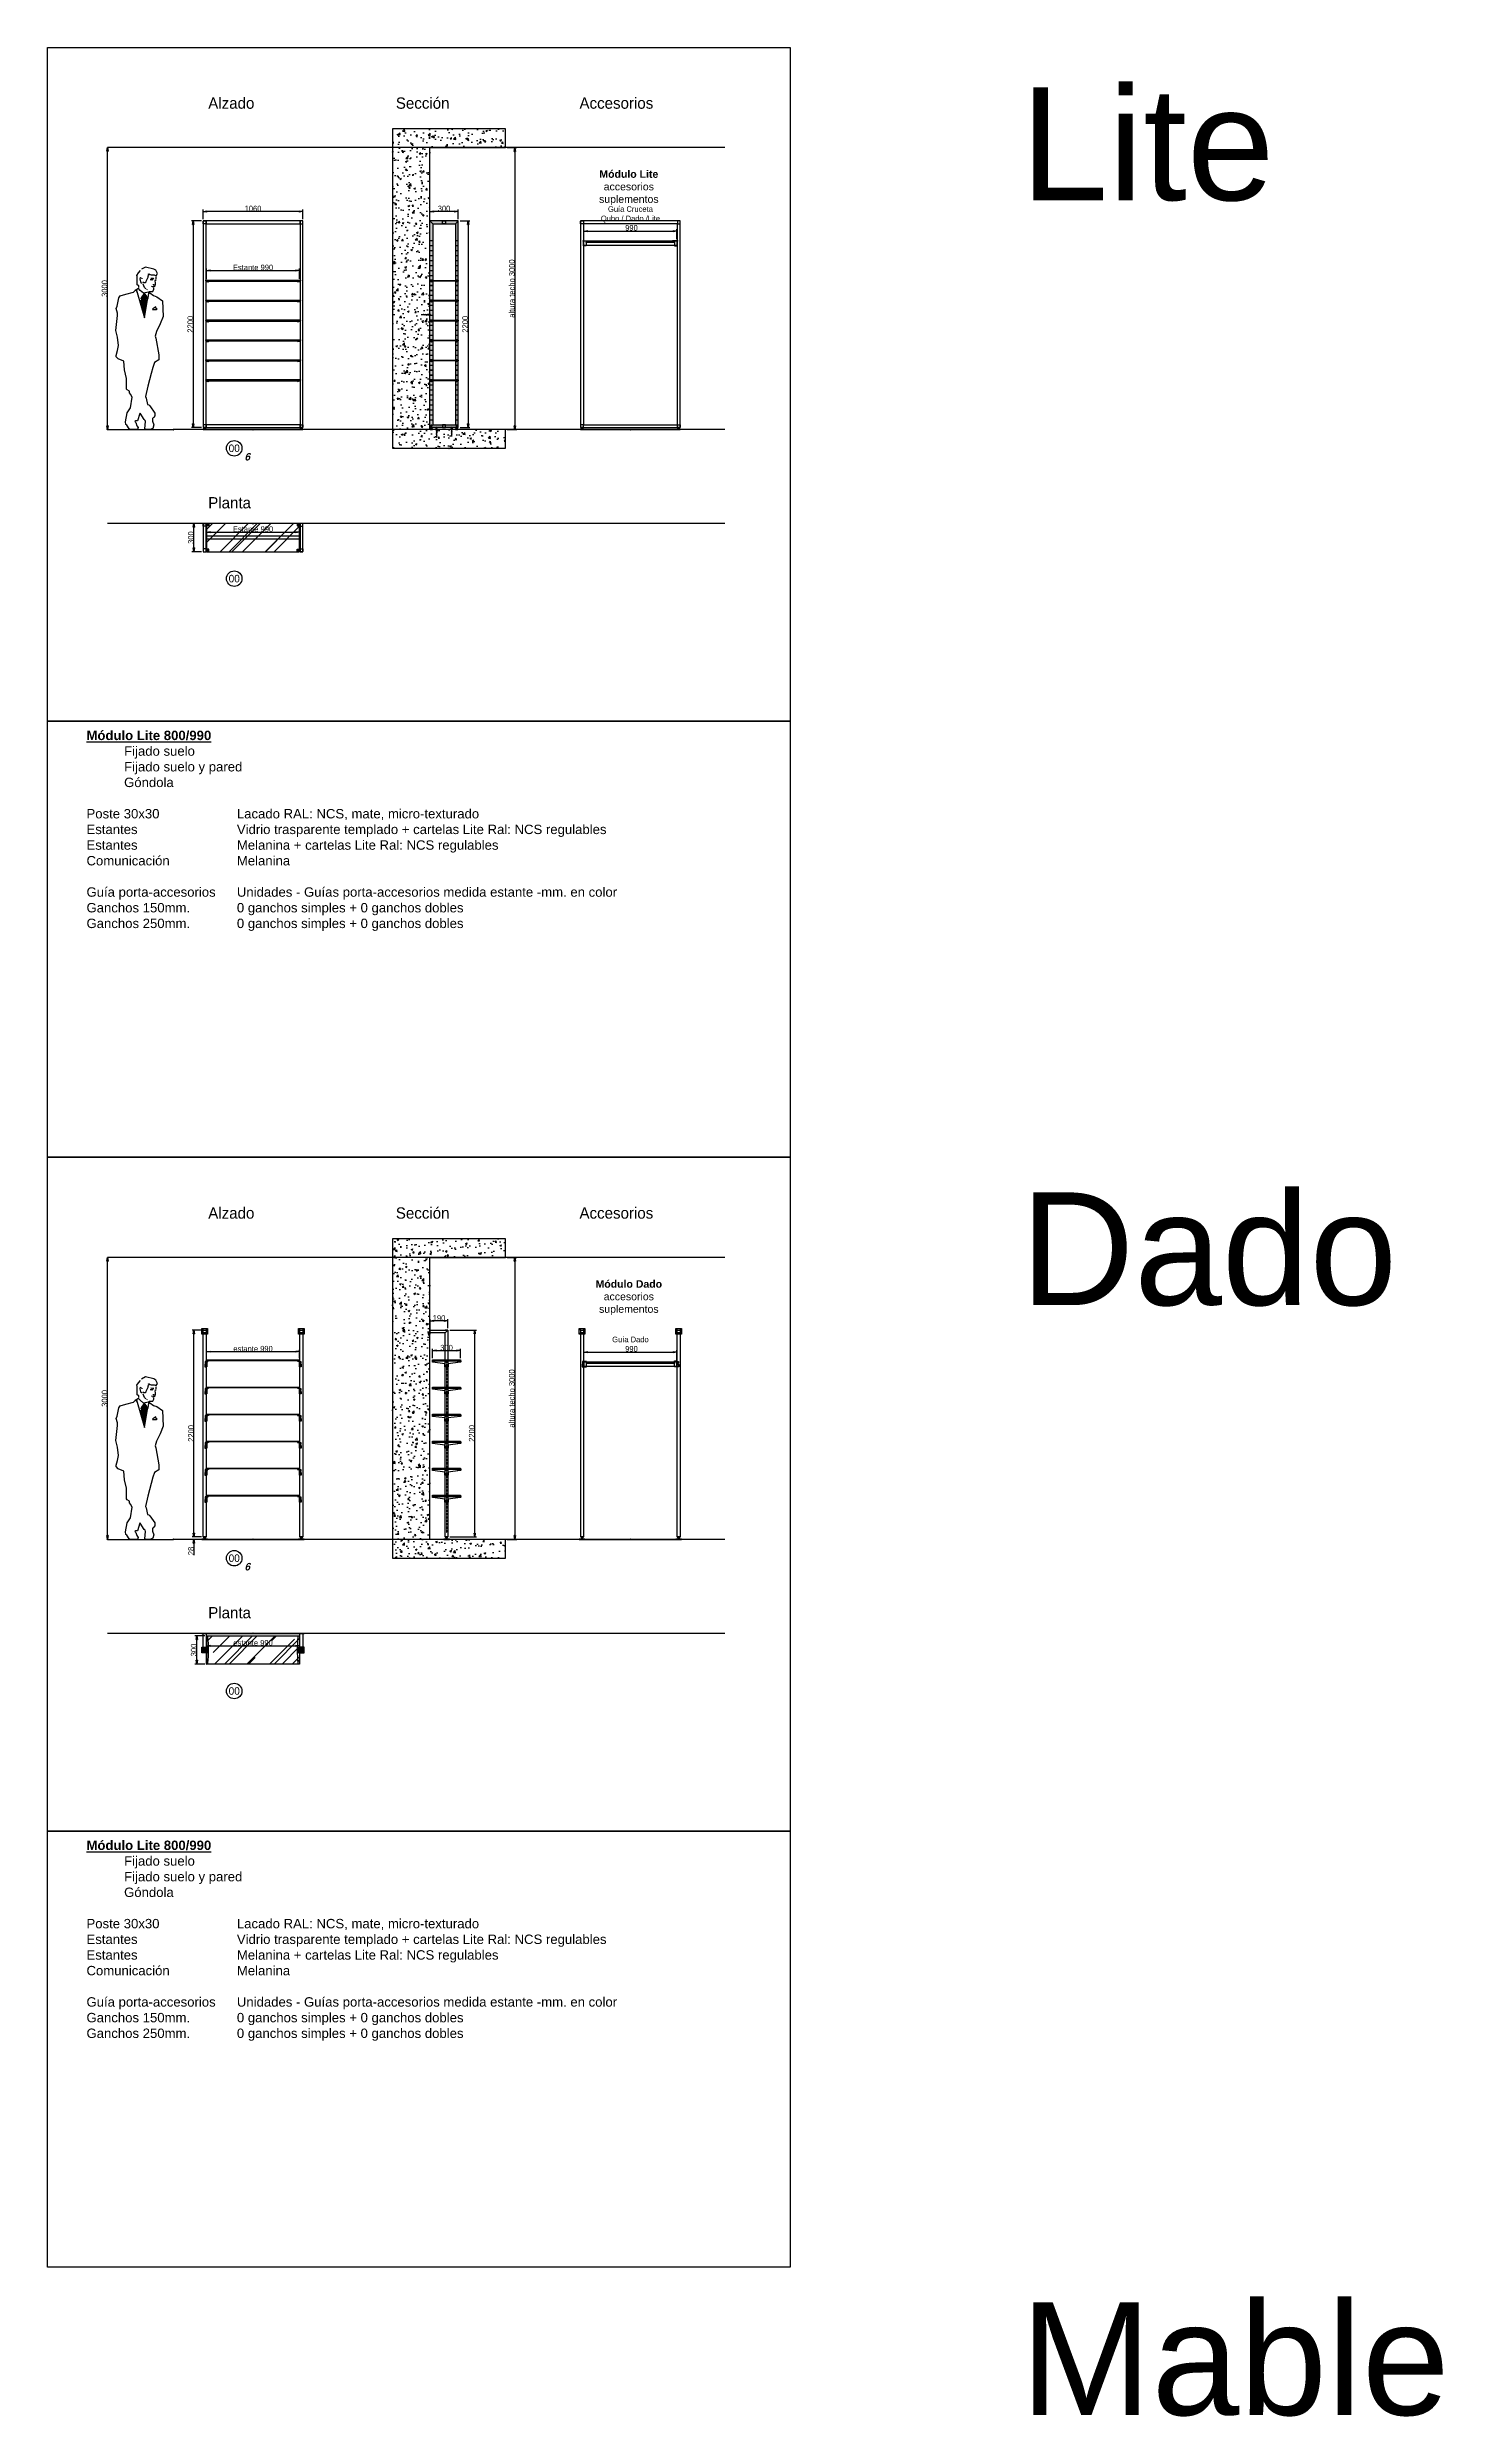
# Paper-space layout 'Jordi B.' of a CAD drawing. Header units: millimetres. Extents: x 23627 to 226976, y -18096 to 223844.
# Drawn here: x 131998 to 146842, y 115953 to 141166 of the extents above; entities that cross this region are included whole.
import ezdxf

# ---------------------------------------------------------------- set-up
doc = ezdxf.new("R2010")
doc.units = ezdxf.units.MM
doc.header["$PDMODE"] = 35
doc.header["$PDSIZE"] = 5
doc.linetypes.add('Discontinua JB', pattern=[0.75, 0.5, -0.25])
doc.layers.add('1001 concep color Blau Fosc', color=7, linetype='Continuous', true_color=0x003e84)
for name, color, linetype in [('Cotas bloques dinámicos PM espacio', 140, 'Continuous'), ('Ferreteria JB', 7, 'Continuous'), ('Linea Capa Color 0000 JB', 7, 'Continuous'), ('Linea Capa Color 0008 Gris JB', 8, 'Continuous'), ('Linea Capa Color 0012 Vermell JB', 12, 'Continuous'), ('Linea Capa Color 0140 Blau Vidre JB', 140, 'Continuous'), ('Linea Capa Color 0202 Lila Parets JB', 202, 'Continuous'), ('Linea Capa Color 0252 Gris Parets JB', 252, 'Continuous'), ('Linea Capa Color 0253 Gris Clar JB', 253, 'Continuous'), ('Linea Capa Color 0255 Blanc JB', 255, 'Continuous')]:
    doc.layers.add(name, color=color, linetype=linetype)
doc.styles.add('Helvetica Bold', font='HelveticaNeueLTCom-Md.ttf')
doc.styles.add('Helvetica Light', font='HelveticaNeueLTCom-Th.ttf')
doc.styles.add('Jordi Ava', font='Avant Garde MEdium BT.ttf')
doc.styles.add('Jordi One Stroke', font='One Stronke Script LET Plain.ttf')
doc.styles.add('Stylus BT JB', font='stylu.ttf', dxfattribs={"oblique": 15})
doc.dimstyles.new('Jordi Ava 2015', dxfattribs={"dimtxt": 60, "dimasz": 40, "dimexe": 20, "dimexo": 20, "dimgap": 0.09, "dimtad": 1, "dimdec": 0, "dimzin": 0, "dimdsep": 46, "dimtxsty": 'Jordi Ava', "dimblk": 'CLOSED', "dimcen": 1.5, "dimclrd": 7, "dimclre": 7, "dimclrt": 256, "dimadec": 0, "dimazin": 0, "dimtfac": 0.05, "dimtdec": 0, "dimtofl": 0, "dimtmove": 0, "dimatfit": 3, "dimldrblk": 'CLOSED', "dimfxl": 90, "dimtolj": 1, "dimtzin": 0, "dimlwd": -1, "dimlwe": -1, "dimarcsym": 0})
doc.dimstyles.new('Jordi Ava Parets 2015', dxfattribs={"dimtxt": 60, "dimasz": 40, "dimexe": 20, "dimexo": 20, "dimgap": 0.09, "dimtad": 1, "dimdec": 0, "dimzin": 0, "dimdsep": 46, "dimtxsty": 'Jordi Ava', "dimblk": 'CLOSED', "dimcen": 1.5, "dimclrd": 7, "dimclre": 7, "dimclrt": 256, "dimadec": 0, "dimazin": 0, "dimtfac": 0.05, "dimtdec": 0, "dimtofl": 0, "dimtmove": 0, "dimatfit": 3, "dimldrblk": 'CLOSED', "dimfxl": 90, "dimtolj": 1, "dimtzin": 0, "dimlwd": -1, "dimlwe": -1, "dimarcsym": 0})

psp = doc.layouts.new('Jordi B.')

# ---------------------------------------------------------------- texts
at = {"layer": '1001 concep color Blau Fosc', "attachment_point": 1}
for s, insert, char_height, width, style in [('Lite', (142351.1, 140739), 1200, 9748.953, 'Helvetica Bold'), ('{\\fHelveticaNeueLT Com 35 Th|b1|i0|c0|p34;\\LMódulo Lite 800/990\\P\\l^I}Fijado suelo\\P^IFijado suelo y pared{\\fHelveticaNeueLT Com 35 Th|b1|i0|c0|p34;\\P^I}Góndola\\P{\\fHelveticaNeueLT Com 35 Th|b1|i0|c0|p34;\\P}Poste 30x30{\\C1;^I^I}^ILacado {\\C1;RAL: NCS}, mate, micro-texturado\\PEstantes ^I^I^IVidrio trasparente templado + cartelas Lite {\\C1;Ral: NCS} regulables\\PEstantes ^I^I^I{\\C1;Melanina} + cartelas Lite {\\C1;Ral: NCS} regulables\\PComunicación^I^I{\\C1;Melanina}\\P\\PGuía porta-accesorios^I{\\C1;Unidades -} Guías porta-accesorios {\\C1;medida estante -mm}. en {\\C1;color}\\PGanchos 150mm.^I^I{\\C1;0} ganchos simples + {\\C1;0} ganchos dobles\\PGanchos 250mm.^I^I{\\C1;0} ganchos simples + {\\C1;0} ganchos dobles', (132414.3, 133894.2), 100, 7486.963, 'Helvetica Light'), ('Dado', (142351.1, 128981.5), 1200, 9748.953, 'Helvetica Bold'), ('{\\fHelveticaNeueLT Com 35 Th|b1|i0|c0|p34;\\LMódulo Lite 800/990\\P\\l^I}Fijado suelo\\P^IFijado suelo y pared{\\fHelveticaNeueLT Com 35 Th|b1|i0|c0|p34;\\P^I}Góndola\\P{\\fHelveticaNeueLT Com 35 Th|b1|i0|c0|p34;\\P}Poste 30x30{\\C1;^I^I}^ILacado {\\C1;RAL: NCS}, mate, micro-texturado\\PEstantes ^I^I^IVidrio trasparente templado + cartelas Lite {\\C1;Ral: NCS} regulables\\PEstantes ^I^I^I{\\C1;Melanina} + cartelas Lite {\\C1;Ral: NCS} regulables\\PComunicación^I^I{\\C1;Melanina}\\P\\PGuía porta-accesorios^I{\\C1;Unidades -} Guías porta-accesorios {\\C1;medida estante -mm}. en {\\C1;color}\\PGanchos 150mm.^I^I{\\C1;0} ganchos simples + {\\C1;0} ganchos dobles\\PGanchos 250mm.^I^I{\\C1;0} ganchos simples + {\\C1;0} ganchos dobles', (132414.3, 122083.1), 100, 7486.963, 'Helvetica Light'), ('Mable', (142351.1, 117170.3), 1200, 9748.953, 'Helvetica Bold')]:
    psp.add_mtext(s, dxfattribs=dict(at, insert=insert, char_height=char_height, width=width, style=style))
at = {"layer": 'Cotas bloques dinámicos PM espacio', "char_height": 80, "width": 400, "attachment_point": 5, "style": 'Jordi One Stroke'}
for insert in [(133986.1, 136899.1), (133986.1, 135512.1), (133986.1, 125088), (133986.1, 123674.4)]:
    psp.add_mtext('00', dxfattribs=dict(at, insert=insert))

# ---------------------------------------------------------------- blocks, each defined once
blk = doc.blocks.new('_Closed')
at = {"color": 0, "linetype": 'ByBlock', "lineweight": -2}
for p, q in [((-1, 0.17), (0, 0)), ((-1, 0.17), (-1, -0.17)), ((0, 0), (-1, -0.17)), ((0, 0), (-1, 0))]:
    blk.add_line(p, q, dxfattribs=at)
blk = doc.blocks.new('*D1669')
at = {"layer": 'Defpoints', "color": 0, "ltscale": 10, "transparency": 16777216}
for p in [(82880, 104666), (82880, 104666), (82880, 101666)]:
    blk.add_point(p, dxfattribs=at)
at = {"layer": 'Linea Capa Color 0202 Lila Parets JB', "color": 7, "ltscale": 10, "transparency": 16777216}
blk.add_line((82880, 101706), (82880, 104626), dxfattribs=at)
at = {"layer": 'Linea Capa Color 0202 Lila Parets JB', "color": 7, "ltscale": 10, "transparency": 16777216, "xscale": 40, "yscale": 40, "zscale": 40}
for p, rotation in [((82880, 104666), 90), ((82880, 101666), 270)]:
    blk.add_blockref('_Closed', p, dxfattribs=dict(at, rotation=rotation))
at = {"layer": 'Linea Capa Color 0202 Lila Parets JB', "ltscale": 10, "transparency": 16777216, "insert": (82849, 103166), "char_height": 60, "attachment_point": 5, "rotation": 90, "style": 'Jordi Ava'}
blk.add_mtext('\\A1;3000', dxfattribs=at)
blk = doc.blocks.new('PM202307281029')
at = {"layer": 'Linea Capa Color 0008 Gris JB'}
h = blk.add_hatch(color=256, dxfattribs=at)
h.set_gradient(color1=(0, 127, 255), one_color=1, tint=1, name='INVCYLINDER')
h.paths.add_polyline_path([(349, 1345), (356, 1372), (371, 1391), (363, 1410), (386, 1439), (401, 1439), (414, 1421), (404, 1407), (404, 1391), (413, 1367), (418, 1361), (418, 1333), (394, 1190)])
at = {"layer": 'Linea Capa Color 0008 Gris JB', "linetype": 'Continuous'}
for p, q in [((310, 1485), (311, 1488)), ((316, 1459), (310, 1485)), ((356, 1372), (349, 1345)), ((371, 1391), (356, 1372)), ((386, 1439), (363, 1410)), ((363, 1410), (371, 1391)), ((401, 1439), (386, 1439)), ((418, 1415), (401, 1439)), ((418, 1398), (418, 1415)), ((427, 1385), (418, 1398))]:
    blk.add_line(p, q, dxfattribs=at)
for points in [[(333, 1510), (333, 1529), (317, 1540), (317, 1581), (317, 1627), (313, 1640), (329, 1667), (351, 1692)], [(370, 1559), (357, 1559), (346, 1603), (352, 1619), (357, 1618)], [(446, 1653), (438, 1651), (436, 1657), (463, 1645), (497, 1645), (517, 1637), (531, 1659), (514, 1694), (493, 1708), (403, 1729), (363, 1705)], [(370, 1603), (370, 1610)], [(408, 1497), (395, 1512), (378, 1546)], [(441, 1649), (436, 1641), (428, 1632), (428, 1616), (409, 1575), (403, 1560), (382, 1560), (382, 1570)], [(455, 1597), (484, 1597), (485, 1607)], [(493, 1605), (488, 1607), (460, 1608)], [(479, 1596), (471, 1589), (462, 1597)], [(503, 1535), (499, 1518), (473, 1523), (467, 1527)], [(486, 1546), (487, 1538), (511, 1538), (511, 1561), (509, 1582)], [(512, 1591), (511, 1583), (506, 1588), (516, 1591)], [(519, 1600), (519, 1624)], [(435, 1461), (384, 1451), (349, 1481), (330, 1499), (294, 1478)], [(365, 1407), (351, 1390)], [(414, 1421), (404, 1407), (404, 1391), (413, 1367), (420, 1358), (422, 1358)], [(424, 1486), (417, 1489)], [(418, 1333), (418, 1361)], [(427, 1385), (433, 1402)], [(439, 1451), (439, 1453), (436, 1464), (442, 1464)], [(439, 1456), (444, 1470), (481, 1470), (492, 1493), (494, 1506)], [(446, 1470), (444, 1456), (441, 1458)], [(490, 1510), (481, 1512)]]:
    blk.add_lwpolyline(points, dxfattribs=at)
at = {"layer": 'Linea Capa Color 0008 Gris JB'}
for points in [[(93, 775), (94, 789), (105, 840), (118, 894), (108, 981), (88, 1054), (108, 1212), (108, 1239), (94, 1287), (102, 1312), (120, 1401), (134, 1421), (196, 1440), (278, 1461), (294, 1478), (311, 1488), (310, 1485), (316, 1459), (394, 1190), (427, 1385), (433, 1402), (439, 1451), (449, 1453), (489, 1426), (525, 1413), (584, 1371), (592, 1204), (560, 1123), (520, 1044), (506, 995), (514, 973), (545, 794), (545, 742), (500, 713), (481, 661), (465, 596), (428, 460), (405, 351), (413, 335), (425, 265), (439, 262), (452, 251), (505, 175), (505, 148), (497, 127), (489, 129), (480, 116), (480, 89), (492, 50), (481, 12), (454, 0), (428, 0), (408, 0), (399, 7), (400, 45), (405, 86), (401, 97), (389, 107), (349, 173), (343, 172), (319, 93), (300, 93), (291, 84), (302, 73), (313, 40), (325, 20), (321, 0), (294, 0), (249, 0), (229, 7), (205, 45), (194, 54), (191, 80), (211, 176), (245, 229), (264, 343), (245, 376), (233, 390), (233, 408), (211, 422), (202, 431), (203, 476), (201, 495), (201, 544), (180, 634), (173, 728), (113, 751)], [(479, 1276), (495, 1276), (523, 1276), (528, 1285), (513, 1290), (513, 1306), (482, 1285)]]:
    blk.add_lwpolyline(points, close=True, dxfattribs=at)
at = {"layer": 'Linea Capa Color 0202 Lila Parets JB', "ltscale": 10}
blk.add_line((0, 0), (700, 0), dxfattribs=at)
for p in [(0, 0), (700, 0)]:
    blk.add_point(p, dxfattribs=at)
blk = doc.blocks.new('*D1623')
at = {"layer": 'Cotas bloques dinámicos PM espacio', "color": 7, "ltscale": 10, "transparency": 16777216}
for p, q in [((212, 2228), (496, 2228)), ((476, 68), (476, 2188)), ((212, 28), (496, 28))]:
    blk.add_line(p, q, dxfattribs=at)
at = {"layer": 'Defpoints', "color": 0, "ltscale": 10, "transparency": 16777216}
for p in [(192, 2228), (476, 2228), (192, 28)]:
    blk.add_point(p, dxfattribs=at)
at = {"layer": 'Cotas bloques dinámicos PM espacio', "color": 7, "ltscale": 10, "transparency": 16777216, "xscale": 40, "yscale": 40, "zscale": 40}
for p, rotation in [((476, 2228), 90), ((476, 28), 270)]:
    blk.add_blockref('_Closed', p, dxfattribs=dict(at, rotation=rotation))
at = {"layer": 'Cotas bloques dinámicos PM espacio', "ltscale": 10, "transparency": 16777216, "insert": (445, 1128), "char_height": 60, "attachment_point": 5, "rotation": 90, "style": 'Jordi Ava'}
blk.add_mtext('\\A1;2200', dxfattribs=at)
blk = doc.blocks.new('*D1625')
at = {"layer": 'Cotas bloques dinámicos PM espacio', "color": 7, "ltscale": 10, "transparency": 16777216}
for p, q in [((2, 2248), (2, 2345)), ((152, 2325), (42, 2325)), ((192, 2248), (192, 2345))]:
    blk.add_line(p, q, dxfattribs=at)
at = {"layer": 'Defpoints', "color": 0, "ltscale": 10, "transparency": 16777216}
for p in [(2, 2325), (2, 2228), (192, 2228)]:
    blk.add_point(p, dxfattribs=at)
at = {"layer": 'Cotas bloques dinámicos PM espacio', "color": 7, "ltscale": 10, "transparency": 16777216, "xscale": 40, "yscale": 40, "zscale": 40, "rotation": 180}
blk.add_blockref('_Closed', (2, 2325), dxfattribs=at)
at = {"layer": 'Cotas bloques dinámicos PM espacio', "color": 7, "ltscale": 10, "transparency": 16777216, "xscale": 40, "yscale": 40, "zscale": 40}
blk.add_blockref('_Closed', (192, 2325), dxfattribs=at)
at = {"layer": 'Cotas bloques dinámicos PM espacio', "ltscale": 10, "transparency": 16777216, "insert": (97, 2356), "char_height": 60, "attachment_point": 5, "style": 'Jordi Ava'}
blk.add_mtext('\\A1;190', dxfattribs=at)
blk = doc.blocks.new('PM202304131554')
at = {"layer": 'Linea Capa Color 0000 JB', "ltscale": 50}
h = blk.add_hatch(color=256, dxfattribs=at)
h.dxf.hatch_style = 1
h.set_gradient(color1=(0, 191, 255), one_color=1, tint=1, name='SPHERICAL')
h.paths.add_polyline_path([(-149, 0), (-150, 1), (-150, 7), (-149, 8), (149, 8), (150, 7), (150, 1), (149, 0)])
at = {"layer": 'Linea Capa Color 0140 Blau Vidre JB', "lineweight": -3}
blk.add_lwpolyline([(-149, 0), (-150, 1), (-150, 7), (-149, 8), (149, 8), (150, 7), (150, 1), (149, 0)], close=True, dxfattribs=at)
blk = doc.blocks.new('PM202307281056')
at = {"layer": 'Linea Capa Color 0140 Blau Vidre JB', "ltscale": 10}
blk.add_lwpolyline([(5, 3), (-5, 3), (-5, 0), (-2, 0), (-2, -3, 1.39975), (2, -3), (2, 0), (5, 0)], format="xyb", close=True, dxfattribs=at)
blk.add_arc((0, 6), 5.5, 207.0463, 332.9537, dxfattribs=at)
blk = doc.blocks.new('*D2136')
at = {"layer": 'Cotas bloques dinámicos PM espacio', "color": 7, "ltscale": 10, "transparency": 16777216}
for p, q in [((27, 1929), (27, 2029)), ((327, 1929), (327, 2029)), ((67, 2009), (287, 2009))]:
    blk.add_line(p, q, dxfattribs=at)
at = {"layer": 'Defpoints', "color": 0, "ltscale": 10, "transparency": 16777216}
for p in [(27, 1909), (327, 2009), (327, 1909)]:
    blk.add_point(p, dxfattribs=at)
at = {"layer": 'Cotas bloques dinámicos PM espacio', "color": 7, "ltscale": 10, "transparency": 16777216, "xscale": 40, "yscale": 40, "zscale": 40, "rotation": 180}
blk.add_blockref('_Closed', (27, 2009), dxfattribs=at)
at = {"layer": 'Cotas bloques dinámicos PM espacio', "color": 7, "ltscale": 10, "transparency": 16777216, "xscale": 40, "yscale": 40, "zscale": 40}
blk.add_blockref('_Closed', (327, 2009), dxfattribs=at)
at = {"layer": 'Cotas bloques dinámicos PM espacio', "ltscale": 10, "transparency": 16777216, "insert": (177, 2040), "char_height": 60, "attachment_point": 5, "style": 'Jordi Ava'}
blk.add_mtext('\\A1;{\\C140;300}', dxfattribs=at)
blk = doc.blocks.new('*D1624')
at = {"layer": 'Cotas bloques dinámicos PM espacio', "color": 7, "ltscale": 10, "transparency": 16777216}
for p, q in [((823, 3000), (923, 3000)), ((903, 2960), (903, 40)), ((823, 0), (923, 0))]:
    blk.add_line(p, q, dxfattribs=at)
at = {"layer": 'Defpoints', "color": 0, "ltscale": 10, "transparency": 16777216}
for p in [(803, 3000), (803, 0), (903, 0)]:
    blk.add_point(p, dxfattribs=at)
at = {"layer": 'Cotas bloques dinámicos PM espacio', "color": 7, "ltscale": 10, "transparency": 16777216, "xscale": 40, "yscale": 40, "zscale": 40}
for p, rotation in [((903, 3000), 90), ((903, 0), 270)]:
    blk.add_blockref('_Closed', p, dxfattribs=dict(at, rotation=rotation))
at = {"layer": 'Cotas bloques dinámicos PM espacio', "ltscale": 10, "transparency": 16777216, "insert": (871, 1500), "char_height": 60, "attachment_point": 5, "rotation": 90, "style": 'Jordi Ava'}
blk.add_mtext('\\A1;altura techo 3000', dxfattribs=at)
blk = doc.blocks.new('*D2398')
at = {"layer": 'Cotas bloques dinámicos PM espacio', "color": 7, "ltscale": 10, "transparency": 16777216}
for p, q in [((0, -27), (-105, -27)), ((-85, -287), (-85, -67)), ((0, -327), (-105, -327))]:
    blk.add_line(p, q, dxfattribs=at)
at = {"layer": 'Defpoints', "color": 0, "ltscale": 10, "transparency": 16777216}
for p in [(-85, -27), (20, -27), (20, -327)]:
    blk.add_point(p, dxfattribs=at)
at = {"layer": 'Cotas bloques dinámicos PM espacio', "color": 7, "ltscale": 10, "transparency": 16777216, "xscale": 40, "yscale": 40, "zscale": 40}
for p, rotation in [((-85, -27), 90), ((-85, -327), 270)]:
    blk.add_blockref('_Closed', p, dxfattribs=dict(at, rotation=rotation))
at = {"layer": 'Cotas bloques dinámicos PM espacio', "ltscale": 10, "transparency": 16777216, "insert": (-117, -177), "char_height": 60, "attachment_point": 5, "rotation": 90, "style": 'Jordi Ava'}
blk.add_mtext('\\A1;300', dxfattribs=at)
blk = doc.blocks.new('*D2399')
at = {"layer": 'Cotas bloques dinámicos PM espacio', "color": 7, "ltscale": 10, "transparency": 16777216}
for p, q in [((19, -48), (19, -152)), ((59, -132), (969, -132)), ((1009, -48), (1009, -152))]:
    blk.add_line(p, q, dxfattribs=at)
at = {"layer": 'Defpoints', "color": 0, "ltscale": 10, "transparency": 16777216}
for p in [(19, -28), (1009, -28), (1009, -132)]:
    blk.add_point(p, dxfattribs=at)
at = {"layer": 'Cotas bloques dinámicos PM espacio', "color": 7, "ltscale": 10, "transparency": 16777216, "xscale": 40, "yscale": 40, "zscale": 40, "rotation": 180}
blk.add_blockref('_Closed', (19, -132), dxfattribs=at)
at = {"layer": 'Cotas bloques dinámicos PM espacio', "color": 7, "ltscale": 10, "transparency": 16777216, "xscale": 40, "yscale": 40, "zscale": 40}
blk.add_blockref('_Closed', (1009, -132), dxfattribs=at)
at = {"layer": 'Cotas bloques dinámicos PM espacio', "ltscale": 10, "transparency": 16777216, "insert": (514, -101), "char_height": 60, "attachment_point": 5, "style": 'Jordi Ava'}
blk.add_mtext('\\A1;{\\C140;estante 990}', dxfattribs=at)
blk = doc.blocks.new('*D3323')
at = {"layer": 'Cotas bloques dinámicos PM espacio', "color": 7, "ltscale": 10, "transparency": 16777216}
for p, q in [((19, 1929), (19, 2018)), ((1009, 1929), (1009, 2018)), ((59, 1998), (969, 1998))]:
    blk.add_line(p, q, dxfattribs=at)
at = {"layer": 'Defpoints', "color": 0, "ltscale": 10, "transparency": 16777216}
for p in [(19, 1909), (1009, 1998), (1009, 1909)]:
    blk.add_point(p, dxfattribs=at)
at = {"layer": 'Cotas bloques dinámicos PM espacio', "color": 7, "ltscale": 10, "transparency": 16777216, "xscale": 40, "yscale": 40, "zscale": 40, "rotation": 180}
blk.add_blockref('_Closed', (19, 1998), dxfattribs=at)
at = {"layer": 'Cotas bloques dinámicos PM espacio', "color": 7, "ltscale": 10, "transparency": 16777216, "xscale": 40, "yscale": 40, "zscale": 40}
blk.add_blockref('_Closed', (1009, 1998), dxfattribs=at)
at = {"layer": 'Cotas bloques dinámicos PM espacio', "ltscale": 10, "transparency": 16777216, "insert": (514, 2029), "char_height": 60, "attachment_point": 5, "style": 'Jordi Ava'}
blk.add_mtext('\\A1;estante 990', dxfattribs=at)
blk = doc.blocks.new('*D3321')
at = {"layer": 'Cotas bloques dinámicos PM espacio', "color": 7, "ltscale": 10, "transparency": 16777216}
for p, q in [((-35, 2228), (-135, 2228)), ((-115, 68), (-115, 2188)), ((-35, 28), (-135, 28))]:
    blk.add_line(p, q, dxfattribs=at)
at = {"layer": 'Defpoints', "color": 0, "ltscale": 10, "transparency": 16777216}
for p in [(-115, 2228), (-15, 2228), (-15, 28)]:
    blk.add_point(p, dxfattribs=at)
at = {"layer": 'Cotas bloques dinámicos PM espacio', "color": 7, "ltscale": 10, "transparency": 16777216, "xscale": 40, "yscale": 40, "zscale": 40}
for p, rotation in [((-115, 2228), 90), ((-115, 28), 270)]:
    blk.add_blockref('_Closed', p, dxfattribs=dict(at, rotation=rotation))
at = {"layer": 'Cotas bloques dinámicos PM espacio', "ltscale": 10, "transparency": 16777216, "insert": (-146, 1128), "char_height": 60, "attachment_point": 5, "rotation": 90, "style": 'Jordi Ava'}
blk.add_mtext('\\A1;2200', dxfattribs=at)
blk = doc.blocks.new('*D3322')
at = {"layer": 'Cotas bloques dinámicos PM espacio', "color": 7, "ltscale": 10, "transparency": 16777216}
for p, q in [((-35, 28), (-135, 28)), ((-115, 68), (-115, 108)), ((-50, 0), (-135, 0)), ((-115, -40), (-115, -166))]:
    blk.add_line(p, q, dxfattribs=at)
at = {"layer": 'Defpoints', "color": 0, "ltscale": 10, "transparency": 16777216}
for p in [(-15, 28), (-115, 0), (-30, 0)]:
    blk.add_point(p, dxfattribs=at)
at = {"layer": 'Cotas bloques dinámicos PM espacio', "color": 7, "ltscale": 10, "transparency": 16777216, "xscale": 40, "yscale": 40, "zscale": 40}
for p, rotation in [((-115, 28), 270), ((-115, 0), 90)]:
    blk.add_blockref('_Closed', p, dxfattribs=dict(at, rotation=rotation))
at = {"layer": 'Cotas bloques dinámicos PM espacio', "ltscale": 10, "transparency": 16777216, "insert": (-146, -123), "char_height": 60, "attachment_point": 5, "rotation": 90, "style": 'Jordi Ava'}
blk.add_mtext('\\A1;28', dxfattribs=at)
blk = doc.blocks.new('PM202308170910')
at = {"layer": 'Linea Capa Color 0202 Lila Parets JB', "ltscale": 10}
blk.add_line((-514, 0), (514, 0), dxfattribs=at)
at = {"layer": 'Linea Capa Color 0253 Gris Clar JB', "ltscale": 10}
for points in [[(-484, 2183), (-544, 2183), (-544, 2243), (-484, 2243)], [(-529, 2228), (-499, 2228), (-499, 28), (-529, 28)], [(-499, 2198), (-529, 2198), (-529, 2228), (-499, 2228)], [(544, 2183), (484, 2183), (484, 2243), (544, 2243)], [(499, 2228), (529, 2228), (529, 28), (499, 28)], [(529, 2198), (499, 2198), (499, 2228), (529, 2228)], [(-544, 0), (-484, 0), (-484, 2), (-544, 2)], [(-529, 24), (-499, 24), (-499, 28), (-529, 28)], [(-507, 9), (-521, 9), (-529, 2), (-499, 2)], [(-521, 9), (-507, 9), (-507, 13), (-521, 13)], [(-509, 13), (-509, 24), (-519, 24), (-519, 13)], [(484, 0), (544, 0), (544, 2), (484, 2)], [(499, 24), (529, 24), (529, 28), (499, 28)], [(521, 9), (507, 9), (499, 2), (529, 2)], [(507, 9), (521, 9), (521, 13), (507, 13)], [(519, 13), (519, 24), (509, 24), (509, 13)]]:
    blk.add_lwpolyline(points, close=True, dxfattribs=at)
for centre in [(-536, 2235), (-536, 2191), (-492, 2235), (-492, 2191), (492, 2235), (492, 2191), (536, 2235), (536, 2191)]:
    blk.add_circle(centre, 3, dxfattribs=at)
at = {"layer": '1001 concep color Blau Fosc', "insert": (-17, 2573), "char_height": 80, "width": 990, "attachment_point": 5, "style": 'Helvetica Light'}
blk.add_mtext('{\\fHelveticaNeueLT Com 35 Th|b1|i0|c0|p34;Módulo Dado}\\Paccesorios suplementos', dxfattribs=at)
blk = doc.blocks.new('*D1474')
at = {"layer": 'Cotas bloques dinámicos PM espacio', "color": 7, "ltscale": 10, "transparency": 16777216}
for p, q in [((4, 73), (4, 178)), ((44, 158), (954, 158)), ((994, 71), (994, 178))]:
    blk.add_line(p, q, dxfattribs=at)
at = {"layer": 'Defpoints', "color": 0, "ltscale": 10, "transparency": 16777216}
for p in [(4, 53), (994, 158), (994, 51)]:
    blk.add_point(p, dxfattribs=at)
at = {"layer": 'Cotas bloques dinámicos PM espacio', "color": 7, "ltscale": 10, "transparency": 16777216, "xscale": 40, "yscale": 40, "zscale": 40, "rotation": 180}
blk.add_blockref('_Closed', (4, 158), dxfattribs=at)
at = {"layer": 'Cotas bloques dinámicos PM espacio', "color": 7, "ltscale": 10, "transparency": 16777216, "xscale": 40, "yscale": 40, "zscale": 40}
blk.add_blockref('_Closed', (994, 158), dxfattribs=at)
at = {"layer": 'Cotas bloques dinámicos PM espacio', "ltscale": 10, "transparency": 16777216, "insert": (499, 242), "char_height": 60, "attachment_point": 5, "style": 'Jordi Ava'}
blk.add_mtext('\\A1;Guía Dado\\P 990', dxfattribs=at)
blk = doc.blocks.new('PM202309281550')
at = {"layer": 'Linea Capa Color 0202 Lila Parets JB', "ltscale": 10}
blk.add_line((-530, 0), (530, 0), dxfattribs=at)
at = {"layer": 'Linea Capa Color 0253 Gris Clar JB', "ltscale": 50}
for p, q in [((-515, 10), (-515, 15)), ((515, 10), (515, 15))]:
    blk.add_line(p, q, dxfattribs=at)
at = {"layer": 'Linea Capa Color 0253 Gris Clar JB', "linetype": 'Discontinua JB', "ltscale": 10}
for points in [[(-530, 2220), (-500, 2220), (-500, 2190), (-530, 2190)], [(530, 2220), (500, 2220), (500, 2190), (530, 2190)], [(-530, 20), (-500, 20), (-500, 50), (-530, 50)], [(530, 20), (500, 20), (500, 50), (530, 50)]]:
    blk.add_lwpolyline(points, close=True, dxfattribs=at)
at = {"layer": 'Linea Capa Color 0253 Gris Clar JB', "ltscale": 10}
for points in [[(-530, 20), (530, 20), (530, 2220), (-530, 2220)], [(-500, 50), (500, 50), (500, 2190), (-500, 2190)]]:
    blk.add_lwpolyline(points, close=True, dxfattribs=at)
at = {"layer": 'Linea Capa Color 0253 Gris Clar JB', "ltscale": 50}
for points in [[(-527, 0), (-502, 0), (-502, 10), (-527, 10)], [(-523, 10), (-506, 10), (-506, 15), (-523, 15)], [(-520, 15), (-510, 15), (-510, 20), (-520, 20)], [(502, 0), (527, 0), (527, 10), (502, 10)], [(506, 10), (523, 10), (523, 15), (506, 15)], [(510, 15), (520, 15), (520, 20), (510, 20)]]:
    blk.add_lwpolyline(points, close=True, dxfattribs=at)
at = {"layer": '1001 concep color Blau Fosc', "insert": (-17, 2573), "char_height": 80, "width": 990, "attachment_point": 5, "style": 'Helvetica Light'}
blk.add_mtext('{\\fHelveticaNeueLT Com 35 Th|b1|i0|c0|p34;Módulo Lite}\\Paccesorios suplementos', dxfattribs=at)
blk = doc.blocks.new('PM202401231145')
at = {"layer": 'Linea Capa Color 0140 Blau Vidre JB', "ltscale": 10}
blk.add_lwpolyline([(5, 3), (-5, 3), (-5, 0), (-2, 0), (-2, -3, 1.39975), (2, -3), (2, 0), (5, 0)], format="xyb", close=True, dxfattribs=at)
blk.add_arc((0, 6), 5.5, 207.0463, 332.9537, dxfattribs=at)
blk = doc.blocks.new('PM202310051025')
at = {"ltscale": 50}
blk.add_lwpolyline([(-10, -10), (10, -10), (10, -8), (-10, -8)], close=True, dxfattribs=at)
at = {"layer": 'Linea Capa Color 0000 JB', "ltscale": 50}
for points in [[(-10, -10), (10, -10), (10, 5), (-10, 5)], [(-10, -8), (10, -8), (10, 2), (-10, 2)]]:
    blk.add_lwpolyline(points, close=True, dxfattribs=at)
blk.add_point((0, 0), dxfattribs=at)
blk.add_blockref('PM202401231145', (0, -8), dxfattribs=at)
blk = doc.blocks.new('PM202308160843')
at = {"layer": 'Linea Capa Color 0000 JB', "ltscale": 50}
h = blk.add_hatch(color=251, dxfattribs=at)
h.dxf.hatch_style = 1
h.paths.add_polyline_path([(-12.5, 0), (12.5, 0), (12.5, 10), (-12.5, 10)])
h = blk.add_hatch(color=253, dxfattribs=at)
h.dxf.hatch_style = 1
h.paths.add_polyline_path([(-8.5, 10), (8.5, 10), (8.5, 15), (-8.5, 15)])
h.paths.add_polyline_path([(-5, 15), (5, 15), (5, 45), (-5, 45)])
blk.add_line((0, 10), (0, 15), dxfattribs=at)
for points in [[(-12.5, 0), (12.5, 0), (12.5, 10), (-12.5, 10)], [(-8.5, 10), (8.5, 10), (8.5, 15), (-8.5, 15)], [(-5, 15), (5, 15), (5, 45), (-5, 45)]]:
    blk.add_lwpolyline(points, close=True, dxfattribs=at)
blk.add_point((0, 20), dxfattribs=at)
blk = doc.blocks.new('*D1314')
at = {"layer": 'Cotas bloques dinámicos PM espacio', "color": 7, "ltscale": 10, "transparency": 16777216}
for p, q in [((1220, 3200), (1320, 3200)), ((1300, 3160), (1300, 240)), ((1220, 200), (1320, 200))]:
    blk.add_line(p, q, dxfattribs=at)
at = {"layer": 'Defpoints', "color": 0, "ltscale": 10, "transparency": 16777216}
for p in [(1200, 3200), (1200, 200), (1300, 200)]:
    blk.add_point(p, dxfattribs=at)
at = {"layer": 'Cotas bloques dinámicos PM espacio', "color": 7, "ltscale": 10, "transparency": 16777216, "xscale": 40, "yscale": 40, "zscale": 40}
for p, rotation in [((1300, 3200), 90), ((1300, 200), 270)]:
    blk.add_blockref('_Closed', p, dxfattribs=dict(at, rotation=rotation))
at = {"layer": 'Cotas bloques dinámicos PM espacio', "ltscale": 10, "transparency": 16777216, "insert": (1269, 1700), "char_height": 60, "attachment_point": 5, "rotation": 90, "style": 'Jordi Ava'}
blk.add_mtext('\\A1;altura techo 3000', dxfattribs=at)
blk = doc.blocks.new('*D1315')
at = {"layer": 'Cotas bloques dinámicos PM espacio', "color": 7, "ltscale": 10, "transparency": 16777216}
for p, q in [((717, 2420), (823, 2420)), ((803, 2380), (803, 260)), ((717, 220), (823, 220))]:
    blk.add_line(p, q, dxfattribs=at)
at = {"layer": 'Defpoints', "color": 0, "ltscale": 10, "transparency": 16777216}
for p in [(697, 2420), (697, 220), (803, 220)]:
    blk.add_point(p, dxfattribs=at)
at = {"layer": 'Cotas bloques dinámicos PM espacio', "color": 7, "ltscale": 10, "transparency": 16777216, "xscale": 40, "yscale": 40, "zscale": 40}
for p, rotation in [((803, 2420), 90), ((803, 220), 270)]:
    blk.add_blockref('_Closed', p, dxfattribs=dict(at, rotation=rotation))
at = {"layer": 'Cotas bloques dinámicos PM espacio', "ltscale": 10, "transparency": 16777216, "insert": (772, 1320), "char_height": 60, "attachment_point": 5, "rotation": 90, "style": 'Jordi Ava'}
blk.add_mtext('\\A1;2200', dxfattribs=at)
blk = doc.blocks.new('*D1316')
at = {"layer": 'Cotas bloques dinámicos PM espacio', "color": 7, "ltscale": 10, "transparency": 16777216}
for p, q in [((397, 2440), (397, 2540)), ((697, 2440), (697, 2540)), ((657, 2520), (437, 2520))]:
    blk.add_line(p, q, dxfattribs=at)
at = {"layer": 'Defpoints', "color": 0, "ltscale": 10, "transparency": 16777216}
for p in [(397, 2520), (397, 2420), (697, 2420)]:
    blk.add_point(p, dxfattribs=at)
at = {"layer": 'Cotas bloques dinámicos PM espacio', "color": 7, "ltscale": 10, "transparency": 16777216, "xscale": 40, "yscale": 40, "zscale": 40, "rotation": 180}
blk.add_blockref('_Closed', (397, 2520), dxfattribs=at)
at = {"layer": 'Cotas bloques dinámicos PM espacio', "color": 7, "ltscale": 10, "transparency": 16777216, "xscale": 40, "yscale": 40, "zscale": 40}
blk.add_blockref('_Closed', (697, 2520), dxfattribs=at)
at = {"layer": 'Cotas bloques dinámicos PM espacio', "ltscale": 10, "transparency": 16777216, "insert": (547, 2551), "char_height": 60, "attachment_point": 5, "style": 'Jordi Ava'}
blk.add_mtext('\\A1;300', dxfattribs=at)
blk = doc.blocks.new('*D2413')
at = {"layer": 'Cotas bloques dinámicos PM espacio', "color": 7, "ltscale": 10, "transparency": 16777216}
for p, q in [((-20, 0), (-120, 0)), ((-100, -260), (-100, -40)), ((-20, -300), (-120, -300))]:
    blk.add_line(p, q, dxfattribs=at)
at = {"layer": 'Defpoints', "color": 0, "ltscale": 10, "transparency": 16777216}
for p in [(0, 0), (-100, 0), (0, -300)]:
    blk.add_point(p, dxfattribs=at)
at = {"layer": 'Cotas bloques dinámicos PM espacio', "color": 7, "ltscale": 10, "transparency": 16777216, "xscale": 40, "yscale": 40, "zscale": 40}
for p, rotation in [((-100, 0), 90), ((-100, -300), 270)]:
    blk.add_blockref('_Closed', p, dxfattribs=dict(at, rotation=rotation))
at = {"layer": 'Cotas bloques dinámicos PM espacio', "ltscale": 10, "transparency": 16777216, "insert": (-131, -150), "char_height": 60, "attachment_point": 5, "rotation": 90, "style": 'Jordi Ava'}
blk.add_mtext('\\A1;300', dxfattribs=at)
blk = doc.blocks.new('*D2414')
at = {"layer": 'Cotas bloques dinámicos PM espacio', "color": 7, "ltscale": 10, "transparency": 16777216}
for p, q in [((35, -22), (35, -112)), ((75, -92), (985, -92)), ((1025, -22), (1025, -112))]:
    blk.add_line(p, q, dxfattribs=at)
at = {"layer": 'Defpoints', "color": 0, "ltscale": 10, "transparency": 16777216}
for p in [(35, -2), (1025, -2), (1025, -92)]:
    blk.add_point(p, dxfattribs=at)
at = {"layer": 'Cotas bloques dinámicos PM espacio', "color": 7, "ltscale": 10, "transparency": 16777216, "xscale": 40, "yscale": 40, "zscale": 40, "rotation": 180}
blk.add_blockref('_Closed', (35, -92), dxfattribs=at)
at = {"layer": 'Cotas bloques dinámicos PM espacio', "color": 7, "ltscale": 10, "transparency": 16777216, "xscale": 40, "yscale": 40, "zscale": 40}
blk.add_blockref('_Closed', (1025, -92), dxfattribs=at)
at = {"layer": 'Cotas bloques dinámicos PM espacio', "ltscale": 10, "transparency": 16777216, "insert": (530, -60), "char_height": 60, "attachment_point": 5, "style": 'Jordi Ava'}
blk.add_mtext('\\A1;{\\C140;Estante 990}', dxfattribs=at)
blk = doc.blocks.new('*D3424')
at = {"layer": 'Cotas bloques dinámicos PM espacio', "color": 7, "ltscale": 10, "transparency": 16777216}
for p, q in [((-15, 2240), (-15, 2340)), ((1005, 2320), (25, 2320)), ((1045, 2240), (1045, 2340))]:
    blk.add_line(p, q, dxfattribs=at)
at = {"layer": 'Defpoints', "color": 0, "ltscale": 10, "transparency": 16777216}
for p in [(-15, 2320), (-15, 2220), (1045, 2220)]:
    blk.add_point(p, dxfattribs=at)
at = {"layer": 'Cotas bloques dinámicos PM espacio', "color": 7, "ltscale": 10, "transparency": 16777216, "xscale": 40, "yscale": 40, "zscale": 40, "rotation": 180}
blk.add_blockref('_Closed', (-15, 2320), dxfattribs=at)
at = {"layer": 'Cotas bloques dinámicos PM espacio', "color": 7, "ltscale": 10, "transparency": 16777216, "xscale": 40, "yscale": 40, "zscale": 40}
blk.add_blockref('_Closed', (1045, 2320), dxfattribs=at)
at = {"layer": 'Cotas bloques dinámicos PM espacio', "ltscale": 10, "transparency": 16777216, "insert": (515, 2351), "char_height": 60, "attachment_point": 5, "style": 'Jordi Ava'}
blk.add_mtext('\\A1;1060', dxfattribs=at)
blk = doc.blocks.new('*D3425')
at = {"layer": 'Cotas bloques dinámicos PM espacio', "color": 7, "ltscale": 10, "transparency": 16777216}
for p, q in [((-35, 2220), (-141, 2220)), ((-121, 2180), (-121, 60)), ((-35, 20), (-141, 20))]:
    blk.add_line(p, q, dxfattribs=at)
at = {"layer": 'Defpoints', "color": 0, "ltscale": 10, "transparency": 16777216}
for p in [(-15, 2220), (-121, 20), (-15, 20)]:
    blk.add_point(p, dxfattribs=at)
at = {"layer": 'Cotas bloques dinámicos PM espacio', "color": 7, "ltscale": 10, "transparency": 16777216, "xscale": 40, "yscale": 40, "zscale": 40}
for p, rotation in [((-121, 2220), 90), ((-121, 20), 270)]:
    blk.add_blockref('_Closed', p, dxfattribs=dict(at, rotation=rotation))
at = {"layer": 'Cotas bloques dinámicos PM espacio', "ltscale": 10, "transparency": 16777216, "insert": (-152, 1120), "char_height": 60, "attachment_point": 5, "rotation": 90, "style": 'Jordi Ava'}
blk.add_mtext('\\A1;2200', dxfattribs=at)
blk = doc.blocks.new('*D3426')
at = {"layer": 'Cotas bloques dinámicos PM espacio', "color": 7, "ltscale": 10, "transparency": 16777216}
for p, q in [((20, 1605), (20, 1713)), ((60, 1693), (970, 1693)), ((1010, 1605), (1010, 1713))]:
    blk.add_line(p, q, dxfattribs=at)
at = {"layer": 'Defpoints', "color": 0, "ltscale": 10, "transparency": 16777216}
for p in [(20, 1585), (1010, 1693), (1010, 1585)]:
    blk.add_point(p, dxfattribs=at)
at = {"layer": 'Cotas bloques dinámicos PM espacio', "color": 7, "ltscale": 10, "transparency": 16777216, "xscale": 40, "yscale": 40, "zscale": 40, "rotation": 180}
blk.add_blockref('_Closed', (20, 1693), dxfattribs=at)
at = {"layer": 'Cotas bloques dinámicos PM espacio', "color": 7, "ltscale": 10, "transparency": 16777216, "xscale": 40, "yscale": 40, "zscale": 40}
blk.add_blockref('_Closed', (1010, 1693), dxfattribs=at)
at = {"layer": 'Cotas bloques dinámicos PM espacio', "ltscale": 10, "transparency": 16777216, "insert": (515, 1724), "char_height": 60, "attachment_point": 5, "style": 'Jordi Ava'}
blk.add_mtext('\\A1;{\\C140;Estante 990}', dxfattribs=at)
blk = doc.blocks.new('*D1333')
at = {"layer": 'Cotas bloques dinámicos PM espacio', "color": 7, "ltscale": 10, "transparency": 16777216}
for p, q in [((5, 72), (5, 177)), ((45, 157), (955, 157)), ((995, 70), (995, 177))]:
    blk.add_line(p, q, dxfattribs=at)
at = {"layer": 'Defpoints', "color": 0, "ltscale": 10, "transparency": 16777216}
for p in [(5, 52), (995, 157), (995, 50)]:
    blk.add_point(p, dxfattribs=at)
at = {"layer": 'Cotas bloques dinámicos PM espacio', "color": 7, "ltscale": 10, "transparency": 16777216, "xscale": 40, "yscale": 40, "zscale": 40, "rotation": 180}
blk.add_blockref('_Closed', (5, 157), dxfattribs=at)
at = {"layer": 'Cotas bloques dinámicos PM espacio', "color": 7, "ltscale": 10, "transparency": 16777216, "xscale": 40, "yscale": 40, "zscale": 40}
blk.add_blockref('_Closed', (995, 157), dxfattribs=at)
at = {"layer": 'Cotas bloques dinámicos PM espacio', "ltscale": 10, "transparency": 16777216, "insert": (500, 291), "char_height": 60, "attachment_point": 5, "style": 'Jordi Ava'}
blk.add_mtext('\\A1;Guía Cruceta\\PQubo / Dado /Lite\\P 990', dxfattribs=at)
blk = doc.blocks.new('PM202309291349')
at = {"layer": 'Linea Capa Color 0012 Vermell JB', "ltscale": 50}
for p in [(2187.8, -4066.4), (4272.8, -4266.4), (6202.8, -4066.4), (2187.8, -5066.4)]:
    blk.add_point(p, dxfattribs=at)
at = {"layer": 'Linea Capa Color 0202 Lila Parets JB', "ltscale": 10}
for p, q in [((7207.8, -1066.4), (639.3, -1066.4)), ((7207.8, -4066.4), (1339.3, -4066.4)), ((7207.8, -5066.4), (639.3, -5066.4))]:
    blk.add_line(p, q, dxfattribs=at)
blk.add_lwpolyline([(0, 0), (7902.9, 0), (7902.9, -7171.6), (0, -7171.6)], close=True, dxfattribs=at)
at = {"ltscale": 10}
blk.add_blockref('PM202307281029', (639.3, -4066.4), dxfattribs=at)
at = {"layer": '1001 concep color Blau Fosc', "ltscale": 10, "char_height": 120, "width": 2264.786, "attachment_point": 1, "style": 'Jordi Ava'}
for s, insert in [('Alzado', (1711.2, -532.9)), ('Sección', (3707.1, -532.9)), ('Accesorios', (5660.9, -532.9)), ('Planta', (1711.2, -4785.9))]:
    blk.add_mtext(s, dxfattribs=dict(at, insert=insert))
at = {"layer": 'Linea Capa Color 0202 Lila Parets JB', "ltscale": 10}
dim = blk.add_linear_dim(base=(639.3, -1066.4), p1=(639.3, -4066.4), p2=(639.3, -1066.4), angle=90, dimstyle='Jordi Ava Parets 2015', dxfattribs=at)
dim.commit()
dim.dimension.update_dxf_attribs({"geometry": '*D1669', "text_midpoint": (608, -2566.4), "insert": (-82240.5, -105732)})
blk = doc.blocks.new('*U1622')
at = {"layer": 'Linea Capa Color 0252 Gris Parets JB', "ltscale": 10}
h = blk.add_hatch(dxfattribs=at)
h.set_pattern_fill('AR-CONC', color=256, style=0)
h.set_pattern_definition([(50, (-129811.65, -106504.04), (182.18467, -15.93909), [19.05, -209.55]), (355, (-129811.65, -106504.04), (-35.24342, 191.05685), [15.24, -167.64058]), (100.45144, (-129796.47, -106505.37), (146.94125, 175.11775), [16.19, -178.09024]), (46.1842, (-129811.65, -106453.24), (271.07904, -42.04233), [28.575, -314.325]), (96.63556, (-129789.06, -106456.74), (237.40413, 247.42612), [24.28502, -267.1356]), (351.18415, (-129811.65, -106453.24), (237.40413, 247.42612), [22.85997, -251.45973]), (21, (-129786.25, -106465.94), (151.61439, -102.2652), [19.05, -209.55]), (326, (-129786.25, -106465.94), (61.80203, 184.18797), [15.24, -167.64]), (71.45144, (-129773.62, -106474.46), (213.41642, 81.92277), [16.19, -178.08994]), (37.5, (-129811.654, -106504.04), (3.088603, 84.55504), [0, -165.608, 0, -170.18, 0, -168.275]), (7.5, (-129811.65, -106504.04), (66.819663, 100.180575), [0, -97.028, 0, -161.798, 0, -64.135]), (327.5, (-129868.296, -106504.04), (135.590595, -5.728744), [0, -63.5, 0, -198.12, 0, -262.89]), (317.5, (-129893.7, -106504.04), (148.12918, 25.42649), [0, -82.55, 0, -131.572, 0, -186.69])])
h.paths.add_polyline_path([(802.7, 3200), (-397.3, 3200), (-397.3, -200), (802.7, -200), (802.7, 0), (0, 0), (0, 3000), (802.7, 3000)])
at = {"ltscale": 50}
blk.add_lwpolyline([(2, 2183), (2, 2243), (0, 2243), (0, 2183)], close=True, dxfattribs=at)
at = {"layer": 'Linea Capa Color 0000 JB', "ltscale": 50}
blk.add_line((191.6, 2228), (161.6, 2228), dxfattribs=at)
at = {"layer": 'Linea Capa Color 0000 JB', "ltscale": 10}
for points in [[(2, 2198), (2, 2228), (191.6, 2228), (161.6, 2198)], [(161.6, 2198), (191.6, 2228), (191.6, 28), (161.6, 28)], [(174.8, 1878.3), (178.3, 1878.3), (178.3, 1900.8), (174.8, 1900.8)], [(174.8, 1842.2), (178.3, 1842.2), (178.3, 1864.8), (174.8, 1864.8)], [(174.8, 1806.2), (178.3, 1806.2), (178.3, 1828.8), (174.8, 1828.8)], [(174.8, 1770.2), (178.3, 1770.2), (178.3, 1792.8), (174.8, 1792.8)], [(174.8, 1734.2), (178.3, 1734.2), (178.3, 1756.8), (174.8, 1756.8)], [(174.8, 1698.2), (178.3, 1698.2), (178.3, 1720.7), (174.8, 1720.7)], [(174.8, 1662.2), (178.3, 1662.2), (178.3, 1684.7), (174.8, 1684.7)], [(174.8, 1626.2), (178.3, 1626.2), (178.3, 1648.7), (174.8, 1648.7)], [(174.8, 1590.2), (178.3, 1590.2), (178.3, 1612.7), (174.8, 1612.7)], [(174.8, 1554.2), (178.3, 1554.2), (178.3, 1576.7), (174.8, 1576.7)], [(174.8, 1518.2), (178.3, 1518.2), (178.3, 1540.7), (174.8, 1540.7)], [(174.8, 1482.2), (178.3, 1482.2), (178.3, 1504.7), (174.8, 1504.7)], [(174.8, 1446.2), (178.3, 1446.2), (178.3, 1468.7), (174.8, 1468.7)], [(174.8, 1410.2), (178.3, 1410.2), (178.3, 1432.7), (174.8, 1432.7)], [(174.8, 1374.2), (178.3, 1374.2), (178.3, 1396.7), (174.8, 1396.7)], [(174.8, 1338.2), (178.3, 1338.2), (178.3, 1360.7), (174.8, 1360.7)], [(174.8, 1302.2), (178.3, 1302.2), (178.3, 1324.7), (174.8, 1324.7)], [(174.8, 1266.2), (178.3, 1266.2), (178.3, 1288.7), (174.8, 1288.7)], [(174.8, 1230.2), (178.3, 1230.2), (178.3, 1252.7), (174.8, 1252.7)], [(174.8, 1194.2), (178.3, 1194.2), (178.3, 1216.7), (174.8, 1216.7)], [(174.8, 1158.2), (178.3, 1158.2), (178.3, 1180.7), (174.8, 1180.7)], [(174.8, 1122.1), (178.3, 1122.1), (178.3, 1144.7), (174.8, 1144.7)], [(174.8, 1086.1), (178.3, 1086.1), (178.3, 1108.7), (174.8, 1108.7)], [(174.8, 1050.1), (178.3, 1050.1), (178.3, 1072.7), (174.8, 1072.7)], [(174.8, 1014.1), (178.3, 1014.1), (178.3, 1036.6), (174.8, 1036.6)], [(174.8, 978.1), (178.3, 978.1), (178.3, 1000.6), (174.8, 1000.6)], [(174.8, 942.1), (178.3, 942.1), (178.3, 964.6), (174.8, 964.6)], [(174.8, 906.1), (178.3, 906.1), (178.3, 928.6), (174.8, 928.6)], [(174.8, 870.1), (178.3, 870.1), (178.3, 892.6), (174.8, 892.6)], [(174.8, 834.1), (178.3, 834.1), (178.3, 856.6), (174.8, 856.6)], [(174.8, 798.1), (178.3, 798.1), (178.3, 820.6), (174.8, 820.6)], [(174.8, 762.1), (178.3, 762.1), (178.3, 784.6), (174.8, 784.6)], [(174.8, 726.1), (178.3, 726.1), (178.3, 748.6), (174.8, 748.6)], [(174.8, 690.1), (178.3, 690.1), (178.3, 712.6), (174.8, 712.6)], [(174.8, 654.1), (178.3, 654.1), (178.3, 676.6), (174.8, 676.6)], [(174.8, 618.1), (178.3, 618.1), (178.3, 640.6), (174.8, 640.6)], [(174.8, 582.1), (178.3, 582.1), (178.3, 604.6), (174.8, 604.6)], [(174.8, 546.1), (178.3, 546.1), (178.3, 568.6), (174.8, 568.6)], [(174.8, 510.1), (178.3, 510.1), (178.3, 532.6), (174.8, 532.6)], [(174.8, 474.1), (178.3, 474.1), (178.3, 496.6), (174.8, 496.6)], [(174.8, 442.1), (178.3, 442.1), (178.3, 464.6), (174.8, 464.6)], [(174.8, 438.1), (178.3, 438.1), (178.3, 460.6), (174.8, 460.6)], [(174.8, 402), (178.3, 402), (178.3, 424.6), (174.8, 424.6)], [(174.8, 366), (178.3, 366), (178.3, 388.6), (174.8, 388.6)], [(174.8, 330), (178.3, 330), (178.3, 352.6), (174.8, 352.6)], [(174.8, 294), (178.3, 294), (178.3, 316.5), (174.8, 316.5)], [(174.8, 258), (178.3, 258), (178.3, 280.5), (174.8, 280.5)], [(146.6, 0), (206.6, 0), (206.6, 2.5), (146.6, 2.5)], [(161.6, 24), (191.6, 24), (191.6, 28), (161.6, 28)], [(183.6, 9), (169.6, 9), (161.6, 2.5), (191.6, 2.5)], [(169.6, 9), (183.6, 9), (183.6, 13), (169.6, 13)], [(181.6, 13), (181.6, 24), (171.6, 24), (171.6, 13)], [(174.8, 222), (178.3, 222), (178.3, 244.5), (174.8, 244.5)], [(174.8, 186), (178.3, 186), (178.3, 208.5), (174.8, 208.5)], [(174.8, 150), (178.3, 150), (178.3, 172.5), (174.8, 172.5)], [(174.8, 114), (178.3, 114), (178.3, 136.5), (174.8, 136.5)], [(174.8, 78), (178.3, 78), (178.3, 100.5), (174.8, 100.5)]]:
    blk.add_lwpolyline(points, close=True, dxfattribs=at)
at = {"layer": 'Linea Capa Color 0000 JB', "ltscale": 50}
for points in [[(158.5, 1863.6), (163.5, 1863.6), (163.5, 1865.3, 0.1819843), (162.8, 1867.3, 0.1823325), (160.9, 1868.3), (28.6, 1885.5, -0.3830767), (26, 1888.5), (26, 1898.7), (327.1, 1898.7), (327.1, 1888.5, -0.3768203), (324.5, 1885.5), (192.2, 1868.3, 0.3768204), (189.6, 1865.3), (189.6, 1863.6), (194.6, 1863.6), (194.6, 1835.7), (158.5, 1835.7), (158.5, 1863.6)], [(158.5, 1575.5), (163.5, 1575.5), (163.5, 1577.3, 0.1819843), (162.8, 1579.3, 0.1823325), (160.9, 1580.3), (28.6, 1597.5, -0.3830767), (26, 1600.4), (26, 1610.6), (327.1, 1610.6), (327.1, 1600.4, -0.3768203), (324.5, 1597.4), (192.2, 1580.3, 0.3768204), (189.6, 1577.3), (189.6, 1575.5), (194.6, 1575.5), (194.6, 1547.6), (158.5, 1547.6), (158.5, 1575.5)], [(158.5, 1287.5), (163.5, 1287.5), (163.5, 1289.3, 0.1819843), (162.8, 1291.3, 0.1823325), (160.9, 1292.3), (28.6, 1309.4, -0.3830767), (26, 1312.4), (26, 1322.6), (327.1, 1322.6), (327.1, 1312.4, -0.3768203), (324.5, 1309.4), (192.2, 1292.3, 0.3768204), (189.6, 1289.3), (189.6, 1287.5), (194.6, 1287.5), (194.6, 1259.6), (158.5, 1259.6), (158.5, 1287.5)], [(158.5, 999.5), (163.5, 999.5), (163.5, 1001.2, 0.1819843), (162.8, 1003.2, 0.1823325), (160.9, 1004.2), (28.6, 1021.4, -0.3830767), (26, 1024.4), (26, 1034.6), (327.1, 1034.6), (327.1, 1024.4, -0.3768203), (324.5, 1021.4), (192.2, 1004.2, 0.3768204), (189.6, 1001.2), (189.6, 999.5), (194.6, 999.5), (194.6, 971.6), (158.5, 971.6), (158.5, 999.5)], [(158.5, 711.4), (163.5, 711.4), (163.5, 713.2, 0.1819843), (162.8, 715.2, 0.1823325), (160.9, 716.2), (28.6, 733.3, -0.3830767), (26, 736.3), (26, 746.5), (327.1, 746.5), (327.1, 736.3, -0.3768203), (324.5, 733.3), (192.2, 716.2, 0.3768204), (189.6, 713.2), (189.6, 711.4), (194.6, 711.4), (194.6, 683.5), (158.5, 683.5), (158.5, 711.4)], [(158.5, 423.4), (163.5, 423.4), (163.5, 425.1, 0.1819843), (162.8, 427.1, 0.1823325), (160.9, 428.1), (28.6, 445.3, -0.3830767), (26, 448.3), (26, 458.5), (327.1, 458.5), (327.1, 448.3, -0.3768203), (324.5, 445.3), (192.2, 428.1, 0.3768204), (189.6, 425.1), (189.6, 423.4), (194.6, 423.4), (194.6, 395.5), (158.5, 395.5), (158.5, 423.4)]]:
    blk.add_lwpolyline(points, format="xyb", dxfattribs=at)
at = {"layer": 'Linea Capa Color 0000 JB', "linetype": 'Discontinua JB', "ltscale": 10}
for points in [[(175.2, 1881.5), (177.9, 1881.5), (177.9, 1895), (175.2, 1895)], [(175.2, 1845.5), (177.9, 1845.5), (177.9, 1859), (175.2, 1859)], [(175.2, 1593.4), (177.9, 1593.4), (177.9, 1606.9), (175.2, 1606.9)], [(175.2, 1557.4), (177.9, 1557.4), (177.9, 1570.9), (175.2, 1570.9)], [(175.2, 1305.4), (177.9, 1305.4), (177.9, 1318.9), (175.2, 1318.9)], [(175.2, 1269.4), (177.9, 1269.4), (177.9, 1282.9), (175.2, 1282.9)], [(175.2, 1017.3), (177.9, 1017.3), (177.9, 1030.8), (175.2, 1030.8)], [(175.2, 981.3), (177.9, 981.3), (177.9, 994.8), (175.2, 994.8)], [(175.2, 729.3), (177.9, 729.3), (177.9, 742.8), (175.2, 742.8)], [(175.2, 693.3), (177.9, 693.3), (177.9, 706.8), (175.2, 706.8)], [(175.2, 405.3), (177.9, 405.3), (177.9, 418.7), (175.2, 418.7)]]:
    blk.add_lwpolyline(points, close=True, dxfattribs=at)
at = {"layer": 'Linea Capa Color 0202 Lila Parets JB', "ltscale": 10}
blk.add_lwpolyline([(802.7, 0), (0, 0), (0, 3000), (802.7, 3000)], dxfattribs=at)
at = {"layer": 'Linea Capa Color 0255 Blanc JB', "ltscale": 10}
blk.add_lwpolyline([(802.7, 3200), (-397.3, 3200), (-397.3, -200), (802.7, -200), (802.7, 0), (0, 0), (0, 3000), (802.7, 3000)], close=True, dxfattribs=at)
at = {"layer": 'Linea Capa Color 0000 JB'}
for p in [(176.6, 1901.7), (176.6, 1613.6), (176.6, 1325.6), (176.6, 1037.6), (176.6, 749.5), (176.6, 461.5)]:
    blk.add_blockref('PM202304131554', p, dxfattribs=at)
at = {"layer": 'Linea Capa Color 0000 JB', "ltscale": 50}
for p in [(291.5, 1898.7), (291.5, 1610.6), (291.5, 1322.6), (291.5, 1034.6), (291.5, 746.5), (291.5, 458.5)]:
    blk.add_blockref('PM202307281056', p, dxfattribs=at)
at = {"layer": 'Cotas bloques dinámicos PM espacio', "ltscale": 10}
dim = blk.add_linear_dim(base=(902.7, 0), p1=(802.7, 3000), p2=(802.7, 0), angle=90, text='altura techo <>', dimstyle='Jordi Ava 2015', dxfattribs=at)
dim.commit()
dim.dimension.update_dxf_attribs({"geometry": '*D1624', "text_midpoint": (871.4, 1500)})
dim = blk.add_linear_dim(base=(2, 2324.9), p1=(191.6, 2228), p2=(2, 2228), dimstyle='Jordi Ava 2015', dxfattribs=at)
dim.commit()
dim.dimension.update_dxf_attribs({"geometry": '*D1625', "text_midpoint": (96.8, 2356.1)})
dim = blk.add_linear_dim(base=(326.6, 2008.7), p1=(26.6, 1908.7), p2=(326.6, 1908.7), text='{\\C140;<>}', dimstyle='Jordi Ava 2015', dxfattribs=at)
dim.commit()
dim.dimension.update_dxf_attribs({"geometry": '*D2136', "text_midpoint": (176.6, 2040)})
dim = blk.add_linear_dim(base=(476, 2228), p1=(191.6, 28), p2=(191.6, 2228), angle=90, dimstyle='Jordi Ava 2015', dxfattribs=at)
dim.commit()
dim.dimension.update_dxf_attribs({"geometry": '*D1623', "text_midpoint": (444.7, 1128)})
blk = doc.blocks.new('*U1386')
at = {"layer": 'Linea Capa Color 0000 JB'}
blk.add_blockref('*U1622', (397, 200), dxfattribs=at)
blk = doc.blocks.new('*U2397')
at = {"layer": 'Linea Capa Color 0140 Blau Vidre JB', "ltscale": 50}
h = blk.add_hatch(dxfattribs=at)
h.set_pattern_fill('AR-RROOF', color=256, scale=10, angle=45, style=0)
h.set_pattern_definition([(45, (-30.06, -146.55), (215.526, 574.736), [3810, -508, 1270, -254]), (45, (119, 182.12), (-418.48, 59.27), [762, -83.82, 1524, -190.5]), (45, (-92.93, 95.91), (813.61, 1054.282), [2032, -355.6, 1016, -254])])
h.paths.add_polyline_path([(18.9, -31.6), (23.9, -26.6), (1003.9, -26.6), (1008.9, -31.6), (1008.9, -325.6), (1007.9, -326.6), (19.9, -326.6), (18.9, -325.6)])
at = {"ltscale": 50}
for points in [[(-30, -2), (30, -2), (30, 0), (-30, 0)], [(997.9, -2), (1057.9, -2), (1057.9, 0), (997.9, 0)]]:
    blk.add_lwpolyline(points, close=True, dxfattribs=at)
at = {"layer": 'Cotas bloques dinámicos PM espacio', "ltscale": 10}
blk.add_circle((313.9, -613.6), 82.4, dxfattribs=at)
at = {"layer": 'Linea Capa Color 0000 JB', "ltscale": 10}
for p, q in [((14.9, -191.6), (14.9, -161.6)), ((14.9, -175.3), (14.9, -177.8)), ((1012.9, -175.3), (1012.9, -177.8))]:
    blk.add_line(p, q, dxfattribs=at)
for points in [[(29.9, -206.6), (-30.1, -206.6), (-30.1, -146.6), (29.9, -146.6)], [(14.9, -191.6), (-15.1, -191.6), (-15.1, -161.6), (14.9, -161.6)], [(-15, -2), (15, -2), (14.9, -161.6), (-15, -161.6)], [(-12.6, -189.1), (12.4, -189.1), (12.4, -164.1), (-12.6, -164.1)], [(3.9, -175.3), (3.9, -177.8), (18.9, -177.8), (18.9, -175.3)], [(997.9, -206.6), (1057.9, -206.6), (1057.9, -146.6), (997.9, -146.6)], [(1023.9, -175.3), (1023.9, -177.8), (1008.9, -177.8), (1008.9, -175.3)], [(1012.9, -2), (1042.9, -2), (1042.9, -161.6), (1012.9, -161.6)], [(1012.9, -191.6), (1042.9, -191.6), (1042.9, -161.6), (1012.9, -161.6)], [(1040.4, -189.1), (1015.4, -189.1), (1015.4, -164.1), (1040.4, -164.1)]]:
    blk.add_lwpolyline(points, close=True, dxfattribs=at)
for points in [[(0.4, -161), (0.4, -158.5), (16.4, -158.5, -0.131096), (18.9, -159.1), (18.9, -162.9, 0.3530585), (16.4, -161)], [(0.4, -192.1), (0.4, -194.6), (16.4, -194.6, 0.131096), (18.9, -194), (18.9, -190.2, -0.3530585), (16.4, -192.1)], [(1027.5, -161), (1027.5, -158.5), (1011.4, -158.5, 0.131096), (1008.9, -159.1), (1008.9, -162.9, -0.3530585), (1011.4, -161)], [(1027.5, -192.1), (1027.5, -194.6), (1011.4, -194.6, -0.131096), (1008.9, -194), (1008.9, -190.2, 0.3530585), (1011.4, -192.1)]]:
    blk.add_lwpolyline(points, format="xyb", close=True, dxfattribs=at)
at = {"layer": 'Linea Capa Color 0000 JB', "ltscale": 50}
for points in [[(23, -26), (18.9, -26), (18.9, -327.1), (22.5, -327.1, 0.3767848), (34, -316.1, 0.0431588), (34, -37, 0.3632841)], [(1004.8, -26), (1008.9, -26), (1008.9, -327.1), (1005.3, -327.1, -0.3767848), (993.8, -316.1, -0.0431588), (993.8, -37, -0.3632841)]]:
    blk.add_lwpolyline(points, format="xyb", close=True, dxfattribs=at)
at = {"layer": 'Linea Capa Color 0000 JB', "ltscale": 10}
for centre in [(-21.7, -154.9), (-21.7, -198.2), (21.6, -154.9), (21.6, -198.2), (1006.3, -154.9), (1006.3, -198.2), (1049.5, -154.9), (1049.5, -198.2)]:
    blk.add_circle(centre, 3, dxfattribs=at)
at = {"layer": 'Linea Capa Color 0000 JB', "ltscale": 50}
for centre in [(30, -61.6), (997.8, -61.6), (30, -291.5), (997.8, -291.5)]:
    blk.add_circle(centre, 2.87, dxfattribs=at)
at = {"layer": 'Linea Capa Color 0000 JB', "ltscale": 10}
for p in [(-0.1, -176.6), (1027.9, -176.6)]:
    blk.add_point(p, dxfattribs=at)
at = {"layer": 'Linea Capa Color 0140 Blau Vidre JB', "lineweight": -3}
blk.add_lwpolyline([(18.9, -31.6), (23.9, -26.6), (1003.9, -26.6), (1008.9, -31.6), (1008.9, -325.6), (1007.9, -326.6), (19.9, -326.6), (18.9, -325.6)], close=True, dxfattribs=at)
at = {"layer": 'Linea Capa Color 0140 Blau Vidre JB', "ltscale": 50}
for centre, radius in [((30, -61.6), 4.9), ((30, -61.6), 2.25), ((997.8, -61.6), 4.9), ((997.8, -61.6), 2.25), ((30, -291.5), 4.9), ((30, -291.5), 2.25), ((997.8, -291.5), 4.9), ((997.8, -291.5), 2.25)]:
    blk.add_circle(centre, radius, dxfattribs=at)
at = {"layer": 'Linea Capa Color 0202 Lila Parets JB', "ltscale": 50}
blk.add_line((0, 0), (1027.9, 0), dxfattribs=at)
at = {"layer": 'Cotas bloques dinámicos PM espacio', "ltscale": 10}
dim = blk.add_linear_dim(base=(-85.2, -26.6), p1=(19.9, -326.6), p2=(19.9, -26.6), angle=90, dimstyle='Jordi Ava 2015', dxfattribs=at)
dim.commit()
dim.dimension.update_dxf_attribs({"geometry": '*D2398', "text_midpoint": (-116.5, -176.6)})
dim = blk.add_linear_dim(base=(1008.9, -132.3), p1=(18.9, -27.6), p2=(1008.9, -27.6), text='{\\C140;estante <>}', dimstyle='Jordi Ava 2015', dxfattribs=at)
dim.commit()
dim.dimension.update_dxf_attribs({"geometry": '*D2399', "text_midpoint": (513.9, -101)})
blk = doc.blocks.new('PM202308161627')
at = {"layer": 'Linea Capa Color 0000 JB'}
blk.add_blockref('*U2397', (30, 147), dxfattribs=at)
blk = doc.blocks.new('*U3320')
at = {"layer": 'Linea Capa Color 0000 JB', "ltscale": 50}
h = blk.add_hatch(color=256, dxfattribs=at)
h.dxf.hatch_style = 1
h.set_gradient(color1=(0, 191, 255), one_color=1, tint=1, name='SPHERICAL')
h.paths.add_polyline_path([(20, 1901.7), (19, 1902.7), (19, 1908.7), (20, 1909.7), (1008, 1909.7), (1009, 1908.7), (1009, 1902.7), (1008, 1901.7)])
h = blk.add_hatch(color=256, dxfattribs=at)
h.dxf.hatch_style = 1
h.set_gradient(color1=(0, 191, 255), one_color=1, tint=1, name='SPHERICAL')
h.paths.add_polyline_path([(20, 1613.6), (19, 1614.6), (19, 1620.6), (20, 1621.6), (1008, 1621.6), (1009, 1620.6), (1009, 1614.6), (1008, 1613.6)])
h = blk.add_hatch(color=256, dxfattribs=at)
h.dxf.hatch_style = 1
h.set_gradient(color1=(0, 191, 255), one_color=1, tint=1, name='SPHERICAL')
h.paths.add_polyline_path([(20, 1325.6), (19, 1326.6), (19, 1332.6), (20, 1333.6), (1008, 1333.6), (1009, 1332.6), (1009, 1326.6), (1008, 1325.6)])
h = blk.add_hatch(color=256, dxfattribs=at)
h.dxf.hatch_style = 1
h.set_gradient(color1=(0, 191, 255), one_color=1, tint=1, name='SPHERICAL')
h.paths.add_polyline_path([(20, 1037.6), (19, 1038.6), (19, 1044.6), (20, 1045.6), (1008, 1045.6), (1009, 1044.6), (1009, 1038.6), (1008, 1037.6)])
h = blk.add_hatch(color=256, dxfattribs=at)
h.dxf.hatch_style = 1
h.set_gradient(color1=(0, 191, 255), one_color=1, tint=1, name='SPHERICAL')
h.paths.add_polyline_path([(20, 749.5), (19, 750.5), (19, 756.5), (20, 757.5), (1008, 757.5), (1009, 756.5), (1009, 750.5), (1008, 749.5)])
h = blk.add_hatch(color=256, dxfattribs=at)
h.dxf.hatch_style = 1
h.set_gradient(color1=(0, 191, 255), one_color=1, tint=1, name='SPHERICAL')
h.paths.add_polyline_path([(20, 461.5), (19, 462.5), (19, 468.5), (20, 469.5), (1008, 469.5), (1009, 468.5), (1009, 462.5), (1008, 461.5)])
at = {"layer": 'Cotas bloques dinámicos PM espacio', "ltscale": 10}
blk.add_circle((314, -200), 82.4, dxfattribs=at)
at = {"layer": 'Linea Capa Color 0000 JB', "ltscale": 10}
for p, q in [((30, 1898.7), (30, 1896.4)), ((997.9, 1898.7), (997.9, 1896.4)), ((30, 1610.6), (30, 1608.4)), ((997.9, 1610.6), (997.9, 1608.4)), ((30, 1322.6), (30, 1320.3)), ((997.9, 1322.6), (997.9, 1320.3)), ((30, 1034.5), (30, 1032.3)), ((997.9, 1034.5), (997.9, 1032.3)), ((30, 746.5), (30, 744.2)), ((997.9, 746.5), (997.9, 744.2)), ((30, 458.5), (30, 456.2)), ((997.9, 458.5), (997.9, 456.2))]:
    blk.add_line(p, q, dxfattribs=at)
for points in [[(30, 2183), (-30, 2183), (-30, 2243), (30, 2243)], [(-15, 2228), (15, 2228), (15, 28), (-15, 28)], [(15, 2198), (-15, 2198), (-15, 2228), (15, 2228)], [(1057.9, 2183), (997.9, 2183), (997.9, 2243), (1057.9, 2243)], [(1012.9, 2228), (1042.9, 2228), (1042.9, 28), (1012.9, 28)], [(1042.9, 2198), (1012.9, 2198), (1012.9, 2228), (1042.9, 2228)], [(-30, 0), (30, 0), (30, 2.5), (-30, 2.5)], [(-15, 24), (15, 24), (15, 28), (-15, 28)], [(7, 9), (-7, 9), (-15, 2.5), (15, 2.5)], [(-7, 9), (7, 9), (7, 13), (-7, 13)], [(5, 13), (5, 24), (-5, 24), (-5, 13)], [(997.9, 0), (1057.9, 0), (1057.9, 2.5), (997.9, 2.5)], [(1012.9, 24), (1042.9, 24), (1042.9, 28), (1012.9, 28)], [(1034.9, 9), (1020.9, 9), (1012.9, 2.5), (1042.9, 2.5)], [(1020.9, 9), (1034.9, 9), (1034.9, 13), (1020.9, 13)], [(1032.9, 13), (1032.9, 24), (1022.9, 24), (1022.9, 13)]]:
    blk.add_lwpolyline(points, close=True, dxfattribs=at)
for points in [[(19, 1863.6), (2.4, 1863.6, 0.4192383), (0.4, 1861.5), (0.4, 1837.4, 0.3819209), (2.4, 1835.7), (19, 1835.7)], [(19, 1893.8, -0.0283898), (19, 1894.4), (19, 1894.9), (5.4, 1894.9, 0.4174302), (4, 1893.4), (4, 1875, 0.4100454), (5.5, 1873.4, 0.0078876), (11.1, 1873.4, 0.3834908), (12.6, 1874.8), (13.3, 1881.4), (15, 1881.4), (15, 1863.6), (19, 1863.6)], [(19, 1863.6), (15, 1863.6), (15, 1858.9), (5.4, 1858.9, 0.4174302), (4, 1857.4), (4, 1838.9, 0.4100454), (5.5, 1837.4, 0.0078876), (11.1, 1837.4, 0.3834908), (12.6, 1838.8), (13.3, 1845.4), (15, 1845.4), (15, 1837.4), (19, 1837.4)], [(19, 1835.7), (19, 1893.8, -0.428586), (24, 1898.7), (40, 1898.7), (40, 1896.4), (24, 1896.4, 0.4140414), (21.5, 1893.8), (21.5, 1835.7)], [(1009, 1835.7), (1009, 1893.8, 0.428586), (1004, 1898.7), (987.9, 1898.7), (987.9, 1896.4), (1004, 1896.4, -0.4140414), (1006.4, 1893.8), (1006.4, 1835.7)], [(1009, 1893.8, 0.0283898), (1009, 1894.4), (1009, 1894.9), (1022.5, 1894.9, -0.4174302), (1023.9, 1893.4), (1024, 1875, -0.4100454), (1022.5, 1873.4, -0.0078876), (1016.9, 1873.4, -0.3834908), (1015.4, 1874.8), (1014.7, 1881.4), (1012.9, 1881.4), (1012.9, 1863.6), (1009, 1863.6)], [(1009, 1863.6), (1012.9, 1863.6), (1012.9, 1858.9), (1022.5, 1858.9, -0.4174302), (1023.9, 1857.4), (1024, 1838.9, -0.4100454), (1022.5, 1837.4, -0.0078876), (1016.9, 1837.4, -0.3834908), (1015.4, 1838.8), (1014.7, 1845.4), (1012.9, 1845.4), (1012.9, 1837.4), (1009, 1837.4)], [(1009, 1863.6), (1025.5, 1863.6, -0.4192383), (1027.5, 1861.5), (1027.5, 1837.4, -0.3819209), (1025.5, 1835.7), (1009, 1835.7)], [(19, 1575.5), (2.4, 1575.5, 0.4192383), (0.4, 1573.5), (0.4, 1549.4, 0.3819209), (2.4, 1547.6), (19, 1547.6)], [(19, 1605.8, -0.0283898), (19, 1606.4), (19, 1606.9), (5.4, 1606.9, 0.4174302), (4, 1605.4), (4, 1586.9, 0.4100454), (5.5, 1585.4, 0.0078876), (11.1, 1585.4, 0.3834908), (12.6, 1586.8), (13.3, 1593.4), (15, 1593.4), (15, 1575.5), (19, 1575.5)], [(19, 1575.5), (15, 1575.5), (15, 1570.9), (5.4, 1570.9, 0.4174302), (4, 1569.4), (4, 1550.9, 0.4100454), (5.5, 1549.4, 0.0078876), (11.1, 1549.4, 0.3834908), (12.6, 1550.8), (13.3, 1557.4), (15, 1557.4), (15, 1549.4), (19, 1549.4)], [(19, 1547.6), (19, 1605.8, -0.428586), (24, 1610.6), (40, 1610.6), (40, 1608.4), (24, 1608.4, 0.4140414), (21.5, 1605.8), (21.5, 1547.6)], [(1009, 1547.6), (1009, 1605.8, 0.428586), (1004, 1610.6), (987.9, 1610.6), (987.9, 1608.4), (1004, 1608.4, -0.4140414), (1006.4, 1605.8), (1006.4, 1547.6)], [(1009, 1605.8, 0.0283898), (1009, 1606.4), (1009, 1606.9), (1022.5, 1606.9, -0.4174302), (1023.9, 1605.4), (1024, 1586.9, -0.4100454), (1022.5, 1585.4, -0.0078876), (1016.9, 1585.4, -0.3834908), (1015.4, 1586.8), (1014.7, 1593.4), (1012.9, 1593.4), (1012.9, 1575.5), (1009, 1575.5)], [(1009, 1575.5), (1012.9, 1575.5), (1012.9, 1570.9), (1022.5, 1570.9, -0.4174302), (1023.9, 1569.4), (1024, 1550.9, -0.4100454), (1022.5, 1549.4, -0.0078876), (1016.9, 1549.4, -0.3834908), (1015.4, 1550.8), (1014.7, 1557.4), (1012.9, 1557.4), (1012.9, 1549.4), (1009, 1549.4)], [(1009, 1575.5), (1025.5, 1575.5, -0.4192383), (1027.5, 1573.5), (1027.5, 1549.4, -0.3819209), (1025.5, 1547.6), (1009, 1547.6)], [(19, 1287.5), (2.4, 1287.5, 0.4192383), (0.4, 1285.4), (0.4, 1261.4, 0.3819209), (2.4, 1259.6), (19, 1259.6)], [(19, 1317.8, -0.0283898), (19, 1318.3), (19, 1318.9), (5.4, 1318.9, 0.4174302), (4, 1317.4), (4, 1298.9, 0.4100454), (5.5, 1297.4, 0.0078876), (11.1, 1297.4, 0.3834908), (12.6, 1298.8), (13.3, 1305.4), (15, 1305.4), (15, 1287.5), (19, 1287.5)], [(19, 1287.5), (15, 1287.5), (15, 1282.9), (5.4, 1282.9, 0.4174302), (4, 1281.4), (4, 1262.9, 0.4100454), (5.5, 1261.4, 0.0078876), (11.1, 1261.4, 0.3834908), (12.6, 1262.7), (13.3, 1269.4), (15, 1269.4), (15, 1261.4), (19, 1261.4)], [(19, 1259.6), (19, 1317.8, -0.428586), (24, 1322.6), (40, 1322.6), (40, 1320.3), (24, 1320.3, 0.4140414), (21.5, 1317.8), (21.5, 1259.6)], [(1009, 1259.6), (1009, 1317.8, 0.428586), (1004, 1322.6), (987.9, 1322.6), (987.9, 1320.3), (1004, 1320.3, -0.4140414), (1006.4, 1317.8), (1006.4, 1259.6)], [(1009, 1317.8, 0.0283898), (1009, 1318.3), (1009, 1318.9), (1022.5, 1318.9, -0.4174302), (1023.9, 1317.4), (1024, 1298.9, -0.4100454), (1022.5, 1297.4, -0.0078876), (1016.9, 1297.4, -0.3834908), (1015.4, 1298.8), (1014.7, 1305.4), (1012.9, 1305.4), (1012.9, 1287.5), (1009, 1287.5)], [(1009, 1287.5), (1012.9, 1287.5), (1012.9, 1282.9), (1022.5, 1282.9, -0.4174302), (1023.9, 1281.4), (1024, 1262.9, -0.4100454), (1022.5, 1261.4, -0.0078876), (1016.9, 1261.4, -0.3834908), (1015.4, 1262.7), (1014.7, 1269.4), (1012.9, 1269.4), (1012.9, 1261.4), (1009, 1261.4)], [(1009, 1287.5), (1025.5, 1287.5, -0.4192383), (1027.5, 1285.4), (1027.5, 1261.4, -0.3819209), (1025.5, 1259.6), (1009, 1259.6)], [(19, 1029.7, -0.0283898), (19, 1030.3), (19, 1030.8), (5.4, 1030.8, 0.4174302), (4, 1029.3), (4, 1010.8, 0.4100454), (5.5, 1009.3, 0.0078876), (11.1, 1009.3, 0.3834908), (12.6, 1010.7), (13.3, 1017.3), (15, 1017.3), (15, 999.4), (19, 999.4)], [(19, 971.5), (19, 1029.7, -0.428586), (24, 1034.5), (40, 1034.5), (40, 1032.3), (24, 1032.3, 0.4140414), (21.5, 1029.7), (21.5, 971.5)], [(1009, 971.5), (1009, 1029.7, 0.428586), (1004, 1034.5), (987.9, 1034.5), (987.9, 1032.3), (1004, 1032.3, -0.4140414), (1006.4, 1029.7), (1006.4, 971.5)], [(1009, 1029.7, 0.0283898), (1009, 1030.3), (1009, 1030.8), (1022.5, 1030.8, -0.4174302), (1023.9, 1029.3), (1024, 1010.8, -0.4100454), (1022.5, 1009.3, -0.0078876), (1016.9, 1009.3, -0.3834908), (1015.4, 1010.7), (1014.7, 1017.3), (1012.9, 1017.3), (1012.9, 999.4), (1009, 999.4)], [(19, 999.4), (2.4, 999.4, 0.4192383), (0.4, 997.4), (0.4, 973.3, 0.3819209), (2.4, 971.5), (19, 971.5)], [(19, 999.4), (15, 999.4), (15, 994.8), (5.4, 994.8, 0.4174302), (4, 993.3), (4, 974.8, 0.4100454), (5.5, 973.3, 0.0078876), (11.1, 973.3, 0.3834908), (12.6, 974.7), (13.3, 981.3), (15, 981.3), (15, 973.3), (19, 973.3)], [(1009, 999.4), (1012.9, 999.4), (1012.9, 994.8), (1022.5, 994.8, -0.4174302), (1023.9, 993.3), (1024, 974.8, -0.4100454), (1022.5, 973.3, -0.0078876), (1016.9, 973.3, -0.3834908), (1015.4, 974.7), (1014.7, 981.3), (1012.9, 981.3), (1012.9, 973.3), (1009, 973.3)], [(1009, 999.4), (1025.5, 999.4, -0.4192383), (1027.5, 997.4), (1027.5, 973.3, -0.3819209), (1025.5, 971.5), (1009, 971.5)], [(19, 711.4), (2.4, 711.4, 0.4192383), (0.4, 709.4), (0.4, 685.3, 0.3819209), (2.4, 683.5), (19, 683.5)], [(19, 741.7, -0.0283898), (19, 742.2), (19, 742.8), (5.4, 742.8, 0.4174302), (4, 741.3), (4, 722.8, 0.4100454), (5.5, 721.3, 0.0078876), (11.1, 721.3, 0.3834908), (12.6, 722.7), (13.3, 729.3), (15, 729.3), (15, 711.4), (19, 711.4)], [(19, 711.4), (15, 711.4), (15, 706.8), (5.4, 706.8, 0.4174302), (4, 705.3), (4, 686.8, 0.4100454), (5.5, 685.3, 0.0078876), (11.1, 685.3, 0.3834908), (12.6, 686.7), (13.3, 693.3), (15, 693.3), (15, 685.3), (19, 685.3)], [(19, 683.5), (19, 741.7, -0.428586), (24, 746.5), (40, 746.5), (40, 744.2), (24, 744.2, 0.4140414), (21.5, 741.7), (21.5, 683.5)], [(1009, 683.5), (1009, 741.7, 0.428586), (1004, 746.5), (987.9, 746.5), (987.9, 744.2), (1004, 744.2, -0.4140414), (1006.4, 741.7), (1006.4, 683.5)], [(1009, 741.7, 0.0283898), (1009, 742.2), (1009, 742.8), (1022.5, 742.8, -0.4174302), (1023.9, 741.3), (1024, 722.8, -0.4100454), (1022.5, 721.3, -0.0078876), (1016.9, 721.3, -0.3834908), (1015.4, 722.7), (1014.7, 729.3), (1012.9, 729.3), (1012.9, 711.4), (1009, 711.4)], [(1009, 711.4), (1012.9, 711.4), (1012.9, 706.8), (1022.5, 706.8, -0.4174302), (1023.9, 705.3), (1024, 686.8, -0.4100454), (1022.5, 685.3, -0.0078876), (1016.9, 685.3, -0.3834908), (1015.4, 686.7), (1014.7, 693.3), (1012.9, 693.3), (1012.9, 685.3), (1009, 685.3)], [(1009, 711.4), (1025.5, 711.4, -0.4192383), (1027.5, 709.4), (1027.5, 685.3, -0.3819209), (1025.5, 683.5), (1009, 683.5)], [(19, 423.4), (2.4, 423.4, 0.4192383), (0.4, 421.3), (0.4, 397.2, 0.3819209), (2.4, 395.5), (19, 395.5)], [(19, 453.6, -0.0283898), (19, 454.2), (19, 454.7), (5.4, 454.7, 0.4174302), (4, 453.2), (4, 434.8, 0.4100454), (5.5, 433.2, 0.0078876), (11.1, 433.2, 0.3834908), (12.6, 434.6), (13.3, 441.2), (15, 441.2), (15, 423.4), (19, 423.4)], [(19, 423.4), (15, 423.4), (15, 418.7), (5.4, 418.7, 0.4174302), (4, 417.2), (4, 398.7, 0.4100454), (5.5, 397.2, 0.0078876), (11.1, 397.2, 0.3834908), (12.6, 398.6), (13.3, 405.2), (15, 405.2), (15, 397.2), (19, 397.2)], [(19, 395.5), (19, 453.6, -0.428586), (24, 458.5), (40, 458.5), (40, 456.2), (24, 456.2, 0.4140414), (21.5, 453.6), (21.5, 395.5)], [(1009, 395.5), (1009, 453.6, 0.428586), (1004, 458.5), (987.9, 458.5), (987.9, 456.2), (1004, 456.2, -0.4140414), (1006.4, 453.6), (1006.4, 395.5)], [(1009, 453.6, 0.0283898), (1009, 454.2), (1009, 454.7), (1022.5, 454.7, -0.4174302), (1023.9, 453.2), (1024, 434.8, -0.4100454), (1022.5, 433.2, -0.0078876), (1016.9, 433.2, -0.3834908), (1015.4, 434.6), (1014.7, 441.2), (1012.9, 441.2), (1012.9, 423.4), (1009, 423.4)], [(1009, 423.4), (1012.9, 423.4), (1012.9, 418.7), (1022.5, 418.7, -0.4174302), (1023.9, 417.2), (1024, 398.7, -0.4100454), (1022.5, 397.2, -0.0078876), (1016.9, 397.2, -0.3834908), (1015.4, 398.6), (1014.7, 405.2), (1012.9, 405.2), (1012.9, 397.2), (1009, 397.2)], [(1009, 423.4), (1025.5, 423.4, -0.4192383), (1027.5, 421.3), (1027.5, 397.2, -0.3819209), (1025.5, 395.5), (1009, 395.5)]]:
    blk.add_lwpolyline(points, format="xyb", close=True, dxfattribs=at)
for centre, radius in [((-21.6, 2234.6), 3), ((-21.6, 2191.4), 3), ((21.6, 2234.6), 3), ((21.6, 2191.4), 3), ((1006.3, 2234.6), 3), ((1006.3, 2191.4), 3), ((1049.6, 2234.6), 3), ((1049.6, 2191.4), 3), ((9.9, 1889.1), 2.26), ((1018, 1889.1), 2.26), ((9.9, 1601.1), 2.26), ((1018, 1601.1), 2.26), ((9.9, 1313), 2.26), ((1018, 1313), 2.26), ((9.9, 1025), 2.26), ((1018, 1025), 2.26), ((9.9, 736.9), 2.26), ((1018, 736.9), 2.26), ((9.9, 448.9), 2.26), ((1018, 448.9), 2.26)]:
    blk.add_circle(centre, radius, dxfattribs=at)
at = {"layer": 'Linea Capa Color 0140 Blau Vidre JB', "lineweight": -3}
for points in [[(20, 1901.7), (19, 1902.7), (19, 1908.7), (20, 1909.7), (1008, 1909.7), (1009, 1908.7), (1009, 1902.7), (1008, 1901.7)], [(20, 1613.6), (19, 1614.6), (19, 1620.6), (20, 1621.6), (1008, 1621.6), (1009, 1620.6), (1009, 1614.6), (1008, 1613.6)], [(20, 1325.6), (19, 1326.6), (19, 1332.6), (20, 1333.6), (1008, 1333.6), (1009, 1332.6), (1009, 1326.6), (1008, 1325.6)], [(20, 1037.6), (19, 1038.6), (19, 1044.6), (20, 1045.6), (1008, 1045.6), (1009, 1044.6), (1009, 1038.6), (1008, 1037.6)], [(20, 749.5), (19, 750.5), (19, 756.5), (20, 757.5), (1008, 757.5), (1009, 756.5), (1009, 750.5), (1008, 749.5)], [(20, 461.5), (19, 462.5), (19, 468.5), (20, 469.5), (1008, 469.5), (1009, 468.5), (1009, 462.5), (1008, 461.5)]]:
    blk.add_lwpolyline(points, close=True, dxfattribs=at)
at = {"layer": 'Linea Capa Color 0202 Lila Parets JB', "ltscale": 50}
blk.add_line((0, 0), (1027.9, 0), dxfattribs=at)
at = {"layer": 'Linea Capa Color 0000 JB', "ltscale": 50}
for p in [(30, 1898.7), (30, 1610.6), (30, 1322.6), (30, 1034.5), (30, 746.5), (30, 458.5)]:
    blk.add_blockref('PM202307281056', p, dxfattribs=at)
at = {"layer": 'Linea Capa Color 0000 JB', "ltscale": 50, "xscale": -1}
for p in [(997.9, 1898.7), (997.9, 1610.6), (997.9, 1322.6), (997.9, 1034.5), (997.9, 746.5), (997.9, 458.5)]:
    blk.add_blockref('PM202307281056', p, dxfattribs=at)
at = {"layer": 'Cotas bloques dinámicos PM espacio', "ltscale": 10, "insert": (422.1, -250), "char_height": 80, "width": 102.993, "attachment_point": 1, "style": 'Stylus BT JB'}
blk.add_mtext('{\\fStylus BT|b1|i0|c0|p34;\\C140;6}', dxfattribs=at)
at = {"layer": 'Cotas bloques dinámicos PM espacio', "ltscale": 10}
for base, p2, picture, middle in [((-115, 2228), (-15, 2228), '*D3321', (-146.2, 1128)), ((-115, 0), (-30, 0), '*D3322', (-146.2, -123.1))]:
    dim = blk.add_linear_dim(base=base, p1=(-15, 28), p2=p2, angle=90, dimstyle='Jordi Ava 2015', dxfattribs=at)
    dim.commit()
    dim.dimension.update_dxf_attribs({"geometry": picture, "text_midpoint": middle})
dim = blk.add_linear_dim(base=(1009, 1997.6), p1=(19, 1908.7), p2=(1009, 1908.7), text='estante <>', dimstyle='Jordi Ava 2015', dxfattribs=at)
dim.commit()
dim.dimension.update_dxf_attribs({"geometry": '*D3323', "text_midpoint": (514, 2028.9)})
blk = doc.blocks.new('PM202310051223')
at = {"layer": 'Linea Capa Color 0000 JB'}
blk.add_blockref('*U3320', (0, 0), dxfattribs=at)
blk = doc.blocks.new('*U2481')
at = {"layer": 'Linea Capa Color 0000 JB'}
blk.add_blockref('PM202310051223', (0, 0), dxfattribs=at)
blk = doc.blocks.new('*U1473')
at = {"layer": 'Ferreteria JB'}
for points in [[(6, 53.3), (992, 53.3), (992, 3.3), (6, 3.3)], [(30, 41.3), (967.9, 41.3), (967.9, 37.3), (30, 37.3)]]:
    blk.add_lwpolyline(points, close=True, dxfattribs=at)
at = {"layer": 'Linea Capa Color 0000 JB', "ltscale": 10}
for points in [[(4, 27.9), (-12.6, 27.9, 0.4192383), (-14.6, 25.9), (-14.6, 1.8, 0.3819209), (-12.6, 0), (4, 0)], [(4, 58.2, -0.0283898), (4, 58.7), (4, 59.3), (-9.6, 59.3, 0.4174302), (-11, 57.8), (-11, 39.3, 0.4100454), (-9.5, 37.8, 0.0078876), (-3.9, 37.8, 0.3834908), (-2.4, 39.2), (-1.7, 45.8), (0, 45.8), (0, 27.9), (4, 27.9)], [(4, 27.9), (0, 27.9), (0, 23.3), (-9.6, 23.3, 0.4174302), (-11, 21.8), (-11, 3.3, 0.4100454), (-9.5, 1.8, 0.0078876), (-3.9, 1.8, 0.3834908), (-2.4, 3.2), (-1.7, 9.8), (0, 9.8), (0, 1.8), (4, 1.8)], [(994, 58.2, 0.0283898), (994, 58.7), (994, 59.3), (1007.5, 59.3, -0.4174302), (1008.9, 57.8), (1009, 39.3, -0.4100454), (1007.5, 37.8, -0.0078876), (1001.9, 37.8, -0.3834908), (1000.4, 39.2), (999.7, 45.8), (997.9, 45.8), (997.9, 27.9), (994, 27.9)], [(994, 27.9), (997.9, 27.9), (997.9, 23.3), (1007.5, 23.3, -0.4174302), (1008.9, 21.8), (1009, 3.3, -0.4100454), (1007.5, 1.8, -0.0078876), (1001.9, 1.8, -0.3834908), (1000.4, 3.2), (999.7, 9.8), (997.9, 9.8), (997.9, 1.8), (994, 1.8)], [(994, 27.9), (1010.5, 27.9, -0.4192383), (1012.5, 25.9), (1012.5, 1.8, -0.3819209), (1010.5, 0), (994, 0)]]:
    blk.add_lwpolyline(points, format="xyb", close=True, dxfattribs=at)
at = {"layer": 'Linea Capa Color 0000 JB', "ltscale": 50}
for points in [[(4, 0), (30, 0), (30, 59.3), (4, 59.3)], [(994, 0), (967.9, 0), (967.9, 63.3), (994, 63.3)]]:
    blk.add_lwpolyline(points, close=True, dxfattribs=at)
at = {"layer": 'Linea Capa Color 0000 JB', "ltscale": 10}
for centre in [(-5.1, 53.4), (1003, 53.4)]:
    blk.add_circle(centre, 2.26, dxfattribs=at)
at = {"layer": 'Cotas bloques dinámicos PM espacio', "ltscale": 10}
dim = blk.add_linear_dim(base=(994, 157.8), p1=(4, 53.3), p2=(994, 51.3), text='Guía Dado\\P <>', dimstyle='Jordi Ava 2015', dxfattribs=at)
dim.commit()
dim.dimension.update_dxf_attribs({"geometry": '*D1474', "text_midpoint": (499, 241.8)})
blk = doc.blocks.new('*U1603')
at = {"layer": 'Linea Capa Color 0000 JB'}
blk.add_blockref('*U1473', (-4, 0), dxfattribs=at)
blk = doc.blocks.new('PM202308161009')
at = {"layer": 'Linea Capa Color 0000 JB', "ltscale": 50}
h = blk.add_hatch(color=254, dxfattribs=at)
h.dxf.hatch_style = 1
h.paths.add_polyline_path([(667.3, 2390), (697.3, 2420), (397.3, 2420), (427.3, 2390)])
h.paths.add_polyline_path([(697.3, 220), (697.3, 2420), (667.3, 2390), (667.3, 250)])
h.paths.add_polyline_path([(397.3, 220), (397.3, 2420), (427.3, 2390), (427.3, 250)])
h.paths.add_polyline_path([(667.3, 250), (697.3, 220), (397.3, 220), (427.3, 250)])
h = blk.add_hatch(color=8, dxfattribs=at)
h.dxf.hatch_style = 1
h.paths.add_polyline_path([(562.3, 2390), (532.3, 2390), (532.3, 2420), (562.3, 2420)])
h.paths.add_polyline_path([(562.3, 250), (532.3, 250), (532.3, 220), (562.3, 220)])
h = blk.add_hatch(color=256, dxfattribs=at)
h.dxf.hatch_style = 1
h.set_gradient(color1=(0, 191, 255), one_color=1, tint=1, name='SPHERICAL')
h.paths.add_polyline_path([(398.3, 1778.4), (397.3, 1779.4), (397.3, 1785.4), (398.3, 1786.4), (696.3, 1786.4), (697.3, 1785.4), (697.3, 1779.4), (696.3, 1778.4)])
h = blk.add_hatch(color=256, dxfattribs=at)
h.dxf.hatch_style = 1
h.set_gradient(color1=(0, 191, 255), one_color=1, tint=1, name='SPHERICAL')
h.paths.add_polyline_path([(398.3, 1567), (397.3, 1568), (397.3, 1574), (398.3, 1575), (696.3, 1575), (697.3, 1574), (697.3, 1568), (696.3, 1567)])
h = blk.add_hatch(color=256, dxfattribs=at)
h.dxf.hatch_style = 1
h.set_gradient(color1=(0, 191, 255), one_color=1, tint=1, name='SPHERICAL')
h.paths.add_polyline_path([(398.3, 1354.7), (397.3, 1355.7), (397.3, 1361.7), (398.3, 1362.7), (696.3, 1362.7), (697.3, 1361.7), (697.3, 1355.7), (696.3, 1354.7)])
h = blk.add_hatch(color=256, dxfattribs=at)
h.dxf.hatch_style = 1
h.set_gradient(color1=(0, 191, 255), one_color=1, tint=1, name='SPHERICAL')
h.paths.add_polyline_path([(398.3, 1143), (397.3, 1144), (397.3, 1150), (398.3, 1151), (696.3, 1151), (697.3, 1150), (697.3, 1144), (696.3, 1143)])
h = blk.add_hatch(color=256, dxfattribs=at)
h.dxf.hatch_style = 1
h.set_gradient(color1=(0, 191, 255), one_color=1, tint=1, name='SPHERICAL')
h.paths.add_polyline_path([(398.3, 931), (397.3, 932), (397.3, 938), (398.3, 939), (696.3, 939), (697.3, 938), (697.3, 932), (696.3, 931)])
h = blk.add_hatch(color=256, dxfattribs=at)
h.dxf.hatch_style = 1
h.set_gradient(color1=(0, 191, 255), one_color=1, tint=1, name='SPHERICAL')
h.paths.add_polyline_path([(398.3, 719.3), (397.3, 720.3), (397.3, 726.3), (398.3, 727.3), (696.3, 727.3), (697.3, 726.3), (697.3, 720.3), (696.3, 719.3)])
at = {"layer": 'Linea Capa Color 0000 JB', "ltscale": 10}
h = blk.add_hatch(color=256, dxfattribs=at)
h.set_gradient(color1=(255, 255, 255), tint=1)
edge = h.paths.add_edge_path()
edge.add_spline(control_points=[(467.3, 159.5), (465.8, 158.1), (461.4, 153.6), (465.6, 148), (467.2, 144.1), (467.3, 143.7)], knot_values=[100.0980007, 100.0980007, 100.0980007, 100.0980007, 105.4227343, 115.8630408, 117.141879, 117.141879, 117.141879, 117.141879], degree=3, periodic=0)
edge.add_line((467.3, 143.7), (467.3, 159.5))
edge = h.paths.add_edge_path()
edge.add_spline(control_points=[(467.3, 125), (468.4, 131.2), (469.5, 137.5), (467.3, 143.7)], knot_values=[117.141879, 117.141879, 117.141879, 117.141879, 135.8692169, 135.8692169, 135.8692169, 135.8692169], degree=3, periodic=0)
edge.add_line((467.3, 143.7), (467.3, 125))
edge = h.paths.add_edge_path()
edge.add_spline(control_points=[(467.3, 180.1), (464.6, 178.4), (459, 174.9), (464.8, 171.1), (467.3, 169.1)], knot_values=[72.337534, 72.337534, 72.337534, 72.337534, 79.7625546, 87.7456662, 87.7456662, 87.7456662, 87.7456662], degree=3, periodic=0)
edge.add_line((467.3, 169.1), (467.3, 180.1))
edge = h.paths.add_edge_path()
edge.add_spline(control_points=[(467.3, 159.5), (469.2, 161.4), (472.6, 164.6), (469.1, 167.8), (467.3, 169.1)], knot_values=[87.7456662, 87.7456662, 87.7456662, 87.7456662, 94.6274882, 100.0980007, 100.0980007, 100.0980007, 100.0980007], degree=3, periodic=0)
edge.add_line((467.3, 169.1), (467.3, 159.5))
edge = h.paths.add_edge_path()
edge.add_spline(control_points=[(467.3, 180.1), (470, 181.8), (475.5, 185), (470.2, 188.1), (467.3, 189.7)], knot_values=[57.422169, 57.422169, 57.422169, 57.422169, 64.8632171, 72.337534, 72.337534, 72.337534, 72.337534], degree=3, periodic=0)
edge.add_line((467.3, 189.7), (467.3, 180.1))
edge = h.paths.add_edge_path()
edge.add_spline(control_points=[(467.3, 200.2), (463.5, 198.5), (456, 195.1), (463.8, 191.5), (467.3, 189.7)], knot_values=[39.2939691, 39.2939691, 39.2939691, 39.2939691, 48.4952664, 57.422169, 57.422169, 57.422169, 57.422169], degree=3, periodic=0)
edge.add_line((467.3, 189.7), (467.3, 200.2))
edge = h.paths.add_edge_path()
edge.add_spline(control_points=[(467.3, 200.2), (471, 201.8), (478.5, 205.1), (471.3, 208.2), (467.3, 209.8)], knot_values=[21.1832088, 21.1832088, 21.1832088, 21.1832088, 30.0096678, 39.2939691, 39.2939691, 39.2939691, 39.2939691], degree=3, periodic=0)
edge.add_line((467.3, 209.8), (467.3, 200.2))
edge = h.paths.add_edge_path()
edge.add_spline(control_points=[(467.3, 220), (462.5, 218.3), (453, 215.1), (462.8, 211.6), (467.3, 209.8)], knot_values=[0, 0, 0, 0, 10.7444271, 21.1832088, 21.1832088, 21.1832088, 21.1832088], degree=3, periodic=0)
edge.add_line((467.3, 209.8), (467.3, 220))
h.paths.add_polyline_path([(457.3, 220), (477.3, 220, 0.4142136)])
h = blk.add_hatch(color=256, dxfattribs=at)
h.set_gradient(color1=(255, 255, 255), tint=1)
edge = h.paths.add_edge_path()
edge.add_spline(control_points=[(627.3, 159.5), (628.8, 158.1), (633.2, 153.6), (629, 148), (627.5, 144.1), (627.3, 143.7)], knot_values=[100.0980007, 100.0980007, 100.0980007, 100.0980007, 105.4227343, 115.8630408, 117.141879, 117.141879, 117.141879, 117.141879], degree=3, periodic=0)
edge.add_line((627.3, 143.7), (627.3, 159.5))
edge = h.paths.add_edge_path()
edge.add_spline(control_points=[(627.3, 125), (626.2, 131.2), (625.1, 137.5), (627.3, 143.7)], knot_values=[117.141879, 117.141879, 117.141879, 117.141879, 135.8692169, 135.8692169, 135.8692169, 135.8692169], degree=3, periodic=0)
edge.add_line((627.3, 143.7), (627.3, 125))
edge = h.paths.add_edge_path()
edge.add_spline(control_points=[(627.3, 180.1), (630, 178.4), (635.7, 174.9), (629.9, 171.1), (627.3, 169.1)], knot_values=[72.337534, 72.337534, 72.337534, 72.337534, 79.7625546, 87.7456662, 87.7456662, 87.7456662, 87.7456662], degree=3, periodic=0)
edge.add_line((627.3, 169.1), (627.3, 180.1))
edge = h.paths.add_edge_path()
edge.add_spline(control_points=[(627.3, 159.5), (625.4, 161.4), (622.1, 164.6), (625.6, 167.8), (627.3, 169.1)], knot_values=[87.7456662, 87.7456662, 87.7456662, 87.7456662, 94.6274882, 100.0980007, 100.0980007, 100.0980007, 100.0980007], degree=3, periodic=0)
edge.add_line((627.3, 169.1), (627.3, 159.5))
edge = h.paths.add_edge_path()
edge.add_spline(control_points=[(627.3, 180.1), (624.6, 181.8), (619.1, 185), (624.4, 188.1), (627.3, 189.7)], knot_values=[57.422169, 57.422169, 57.422169, 57.422169, 64.8632171, 72.337534, 72.337534, 72.337534, 72.337534], degree=3, periodic=0)
edge.add_line((627.3, 189.7), (627.3, 180.1))
edge = h.paths.add_edge_path()
edge.add_spline(control_points=[(627.3, 200.2), (631.1, 198.5), (638.7, 195.1), (630.8, 191.5), (627.3, 189.7)], knot_values=[39.2939691, 39.2939691, 39.2939691, 39.2939691, 48.4952664, 57.422169, 57.422169, 57.422169, 57.422169], degree=3, periodic=0)
edge.add_line((627.3, 189.7), (627.3, 200.2))
edge = h.paths.add_edge_path()
edge.add_spline(control_points=[(627.3, 200.2), (623.6, 201.8), (616.1, 205.1), (623.3, 208.2), (627.3, 209.8)], knot_values=[21.1832088, 21.1832088, 21.1832088, 21.1832088, 30.0096678, 39.2939691, 39.2939691, 39.2939691, 39.2939691], degree=3, periodic=0)
edge.add_line((627.3, 209.8), (627.3, 200.2))
edge = h.paths.add_edge_path()
edge.add_spline(control_points=[(627.3, 220), (632.1, 218.3), (641.7, 215.1), (631.8, 211.6), (627.3, 209.8)], knot_values=[0, 0, 0, 0, 10.7444271, 21.1832088, 21.1832088, 21.1832088, 21.1832088], degree=3, periodic=0)
edge.add_line((627.3, 209.8), (627.3, 220))
h.paths.add_polyline_path([(637.3, 220), (617.3, 220, -0.4142136)])
at = {"layer": 'Linea Capa Color 0252 Gris Parets JB', "ltscale": 10}
h = blk.add_hatch(dxfattribs=at)
h.set_pattern_fill('AR-CONC', color=256, style=0)
h.set_pattern_definition([(50, (-129414.34, -106304.04), (182.18467, -15.93909), [19.05, -209.55]), (355, (-129414.34, -106304.04), (-35.24342, 191.05685), [15.24, -167.64058]), (100.45144, (-129399.16, -106305.37), (146.94125, 175.11775), [16.19, -178.09024]), (46.1842, (-129414.34, -106253.24), (271.07904, -42.04233), [28.575, -314.325]), (96.63556, (-129391.75, -106256.74), (237.40413, 247.42612), [24.28502, -267.1356]), (351.18415, (-129414.34, -106253.24), (237.40413, 247.42612), [22.85997, -251.45973]), (21, (-129388.94, -106265.94), (151.61439, -102.2652), [19.05, -209.55]), (326, (-129388.94, -106265.94), (61.80203, 184.18797), [15.24, -167.64]), (71.45144, (-129376.3, -106274.46), (213.41642, 81.92277), [16.19, -178.08994]), (37.5, (-129414.34, -106304.04), (3.088603, 84.55504), [0, -165.608, 0, -170.18, 0, -168.275]), (7.5, (-129414.34, -106304.04), (66.819663, 100.180575), [0, -97.028, 0, -161.798, 0, -64.135]), (327.5, (-129470.984, -106304.04), (135.590595, -5.728744), [0, -63.5, 0, -198.12, 0, -262.89]), (317.5, (-129496.38, -106304.04), (148.12918, 25.42649), [0, -82.55, 0, -131.572, 0, -186.69])])
h.paths.add_polyline_path([(1200, 3400), (0, 3400), (0, 0), (1200, 0), (1200, 200), (397.3, 200), (397.3, 3200), (1200, 3200)])
at = {"layer": 'Linea Capa Color 0000 JB', "ltscale": 10}
for p, q in [((397.3, 1420), (302.3, 1420)), ((397.3, 1430), (397.3, 1410)), ((467.3, 220), (457.3, 220)), ((457.3, 220), (477.3, 220)), ((477.3, 220), (467.3, 220)), ((467.3, 220), (467.3, 125)), ((617.3, 220), (627.3, 220)), ((637.3, 220), (617.3, 220)), ((627.3, 220), (637.3, 220)), ((627.3, 220), (627.3, 125))]:
    blk.add_line(p, q, dxfattribs=at)
for points in [[(397.3, 220), (397.3, 2420), (427.3, 2390), (427.3, 250)], [(667.3, 2390), (697.3, 2420), (397.3, 2420), (427.3, 2390)], [(697.3, 220), (697.3, 2420), (667.3, 2390), (667.3, 250)], [(401.3, 2208), (401.3, 2211), (423.3, 2211), (423.3, 2208)], [(401.3, 2155), (401.3, 2158), (423.3, 2158), (423.3, 2155)], [(401.3, 2102), (401.3, 2105), (423.3, 2105), (423.3, 2102)], [(401.3, 2049), (401.3, 2052), (423.3, 2052), (423.3, 2049)], [(671.3, 2208), (671.3, 2211), (693.3, 2211), (693.3, 2208)], [(671.3, 2155), (671.3, 2158), (693.3, 2158), (693.3, 2155)], [(671.3, 2102), (671.3, 2105), (693.3, 2105), (693.3, 2102)], [(671.3, 2049), (671.3, 2052), (693.3, 2052), (693.3, 2049)], [(401.3, 1996), (401.3, 1999), (423.3, 1999), (423.3, 1996)], [(401.3, 1943), (401.3, 1946), (423.3, 1946), (423.3, 1943)], [(401.3, 1890), (401.3, 1893), (423.3, 1893), (423.3, 1890)], [(401.3, 1837), (401.3, 1840), (423.3, 1840), (423.3, 1837)], [(401.3, 1784), (401.3, 1787), (423.3, 1787), (423.3, 1784)], [(671.3, 1996), (671.3, 1999), (693.3, 1999), (693.3, 1996)], [(671.3, 1943), (671.3, 1946), (693.3, 1946), (693.3, 1943)], [(671.3, 1890), (671.3, 1893), (693.3, 1893), (693.3, 1890)], [(671.3, 1837), (671.3, 1840), (693.3, 1840), (693.3, 1837)], [(671.3, 1784), (671.3, 1787), (693.3, 1787), (693.3, 1784)], [(401.3, 1731), (401.3, 1734), (423.3, 1734), (423.3, 1731)], [(401.3, 1678), (401.3, 1681), (423.3, 1681), (423.3, 1678)], [(401.3, 1625), (401.3, 1628), (423.3, 1628), (423.3, 1625)], [(401.3, 1572), (401.3, 1575), (423.3, 1575), (423.3, 1572)], [(401.3, 1519), (401.3, 1522), (423.3, 1522), (423.3, 1519)], [(671.3, 1731), (671.3, 1734), (693.3, 1734), (693.3, 1731)], [(671.3, 1678), (671.3, 1681), (693.3, 1681), (693.3, 1678)], [(671.3, 1625), (671.3, 1628), (693.3, 1628), (693.3, 1625)], [(671.3, 1572), (671.3, 1575), (693.3, 1575), (693.3, 1572)], [(671.3, 1519), (671.3, 1522), (693.3, 1522), (693.3, 1519)], [(401.3, 1466), (401.3, 1469), (423.3, 1469), (423.3, 1466)], [(401.3, 1413), (401.3, 1416), (423.3, 1416), (423.3, 1413)], [(401.3, 1360), (401.3, 1363), (423.3, 1363), (423.3, 1360)], [(401.3, 1307), (401.3, 1310), (423.3, 1310), (423.3, 1307)], [(671.3, 1466), (671.3, 1469), (693.3, 1469), (693.3, 1466)], [(671.3, 1413), (671.3, 1416), (693.3, 1416), (693.3, 1413)], [(671.3, 1360), (671.3, 1363), (693.3, 1363), (693.3, 1360)], [(671.3, 1307), (671.3, 1310), (693.3, 1310), (693.3, 1307)], [(401.3, 1254), (401.3, 1257), (423.3, 1257), (423.3, 1254)], [(401.3, 1201), (401.3, 1204), (423.3, 1204), (423.3, 1201)], [(401.3, 1148), (401.3, 1151), (423.3, 1151), (423.3, 1148)], [(401.3, 1095), (401.3, 1098), (423.3, 1098), (423.3, 1095)], [(401.3, 1042), (401.3, 1045), (423.3, 1045), (423.3, 1042)], [(671.3, 1254), (671.3, 1257), (693.3, 1257), (693.3, 1254)], [(671.3, 1201), (671.3, 1204), (693.3, 1204), (693.3, 1201)], [(671.3, 1148), (671.3, 1151), (693.3, 1151), (693.3, 1148)], [(671.3, 1095), (671.3, 1098), (693.3, 1098), (693.3, 1095)], [(671.3, 1042), (671.3, 1045), (693.3, 1045), (693.3, 1042)], [(401.3, 989), (401.3, 992), (423.3, 992), (423.3, 989)], [(401.3, 936), (401.3, 939), (423.3, 939), (423.3, 936)], [(401.3, 883), (401.3, 886), (423.3, 886), (423.3, 883)], [(401.3, 830), (401.3, 833), (423.3, 833), (423.3, 830)], [(401.3, 777), (401.3, 780), (423.3, 780), (423.3, 777)], [(671.3, 989), (671.3, 992), (693.3, 992), (693.3, 989)], [(671.3, 936), (671.3, 939), (693.3, 939), (693.3, 936)], [(671.3, 883), (671.3, 886), (693.3, 886), (693.3, 883)], [(671.3, 830), (671.3, 833), (693.3, 833), (693.3, 830)], [(671.3, 777), (671.3, 780), (693.3, 780), (693.3, 777)], [(401.3, 724), (401.3, 727), (423.3, 727), (423.3, 724)], [(401.3, 671), (401.3, 674), (423.3, 674), (423.3, 671)], [(401.3, 618), (401.3, 621), (423.3, 621), (423.3, 618)], [(401.3, 565), (401.3, 568), (423.3, 568), (423.3, 565)], [(401.3, 512), (401.3, 515), (423.3, 515), (423.3, 512)], [(671.3, 724), (671.3, 727), (693.3, 727), (693.3, 724)], [(671.3, 671), (671.3, 674), (693.3, 674), (693.3, 671)], [(671.3, 618), (671.3, 621), (693.3, 621), (693.3, 618)], [(671.3, 565), (671.3, 568), (693.3, 568), (693.3, 565)], [(671.3, 512), (671.3, 515), (693.3, 515), (693.3, 512)], [(401.3, 459), (401.3, 462), (423.3, 462), (423.3, 459)], [(401.3, 406), (401.3, 409), (423.3, 409), (423.3, 406)], [(401.3, 353), (401.3, 356), (423.3, 356), (423.3, 353)], [(401.3, 300), (401.3, 303), (423.3, 303), (423.3, 300)], [(671.3, 459), (671.3, 462), (693.3, 462), (693.3, 459)], [(671.3, 406), (671.3, 409), (693.3, 409), (693.3, 406)], [(671.3, 353), (671.3, 356), (693.3, 356), (693.3, 353)], [(671.3, 300), (671.3, 303), (693.3, 303), (693.3, 300)], [(667.3, 250), (697.3, 220), (397.3, 220), (427.3, 250)]]:
    blk.add_lwpolyline(points, close=True, dxfattribs=at)
at = {"layer": 'Linea Capa Color 0000 JB', "ltscale": 50}
for points in [[(562.3, 2390), (532.3, 2390), (532.3, 2420), (562.3, 2420)], [(562.3, 250), (532.3, 250), (532.3, 220), (562.3, 220)]]:
    blk.add_lwpolyline(points, close=True, dxfattribs=at)
at = {"layer": 'Linea Capa Color 0000 JB', "ltscale": 10}
for centre, start, end in [((387.3, 1420), 315, 45), ((467.3, 210), 45, 135), ((627.3, 210), 45, 135)]:
    blk.add_arc(centre, 14.1, start, end, dxfattribs=at)
for points in [[(397.3, 1420), (392.3, 1429.5), (382.3, 1412.5), (372.3, 1427.5), (362.3, 1414.5), (352.3, 1425.5), (342.3, 1416.5), (332.3, 1423.5), (322.3, 1420.5), (302.3, 1420)], [(467.3, 220), (457.8, 215), (474.8, 205), (459.8, 195), (472.8, 185), (461.8, 175), (470.8, 165), (463.8, 155), (466.8, 145), (467.3, 125)], [(627.3, 220), (636.8, 215), (619.8, 205), (634.8, 195), (621.8, 185), (632.8, 175), (623.8, 165), (630.8, 155), (627.8, 145), (627.3, 125)]]:
    blk.add_spline(points, degree=3, dxfattribs=at)
at = {"layer": 'Linea Capa Color 0140 Blau Vidre JB', "lineweight": -3}
for points in [[(398.3, 1778.4), (397.3, 1779.4), (397.3, 1785.4), (398.3, 1786.4), (696.3, 1786.4), (697.3, 1785.4), (697.3, 1779.4), (696.3, 1778.4)], [(398.3, 1567), (397.3, 1568), (397.3, 1574), (398.3, 1575), (696.3, 1575), (697.3, 1574), (697.3, 1568), (696.3, 1567)], [(398.3, 1354.7), (397.3, 1355.7), (397.3, 1361.7), (398.3, 1362.7), (696.3, 1362.7), (697.3, 1361.7), (697.3, 1355.7), (696.3, 1354.7)], [(398.3, 1143), (397.3, 1144), (397.3, 1150), (398.3, 1151), (696.3, 1151), (697.3, 1150), (697.3, 1144), (696.3, 1143)], [(398.3, 931), (397.3, 932), (397.3, 938), (398.3, 939), (696.3, 939), (697.3, 938), (697.3, 932), (696.3, 931)], [(398.3, 719.3), (397.3, 720.3), (397.3, 726.3), (398.3, 727.3), (696.3, 727.3), (697.3, 726.3), (697.3, 720.3), (696.3, 719.3)]]:
    blk.add_lwpolyline(points, close=True, dxfattribs=at)
at = {"layer": 'Linea Capa Color 0202 Lila Parets JB', "ltscale": 10}
blk.add_lwpolyline([(1200, 200), (397.3, 200), (397.3, 3200), (1200, 3200)], dxfattribs=at)
at = {"layer": 'Linea Capa Color 0255 Blanc JB', "ltscale": 10}
blk.add_lwpolyline([(1200, 3400), (0, 3400), (0, 0), (1200, 0), (1200, 200), (397.3, 200), (397.3, 3200), (1200, 3200)], close=True, dxfattribs=at)
at = {"layer": 'Linea Capa Color 0000 JB'}
for name, p in [('PM202310051025', (412.3, 1783.4)), ('PM202310051025', (682.3, 1783.4)), ('PM202310051025', (412.3, 1572)), ('PM202310051025', (682.3, 1572)), ('PM202310051025', (412.3, 1359.7)), ('PM202310051025', (682.3, 1359.7)), ('PM202310051025', (412.3, 1148)), ('PM202310051025', (682.3, 1148)), ('PM202310051025', (412.3, 936)), ('PM202310051025', (682.3, 936)), ('PM202310051025', (412.3, 724.3)), ('PM202310051025', (682.3, 724.3)), ('PM202308160843', (412.3, 200)), ('PM202308160843', (682.3, 200))]:
    blk.add_blockref(name, p, dxfattribs=at)
at = {"layer": 'Cotas bloques dinámicos PM espacio', "ltscale": 10}
dim = blk.add_linear_dim(base=(1300, 200), p1=(1200, 3200), p2=(1200, 200), angle=90, text='altura techo <>', dimstyle='Jordi Ava 2015', dxfattribs=at)
dim.commit()
dim.dimension.update_dxf_attribs({"geometry": '*D1314', "text_midpoint": (1268.7, 1700)})
dim = blk.add_linear_dim(base=(397.3, 2520), p1=(697.3, 2420), p2=(397.3, 2420), dimstyle='Jordi Ava 2015', dxfattribs=at)
dim.commit()
dim.dimension.update_dxf_attribs({"geometry": '*D1316', "text_midpoint": (547.3, 2551.3)})
dim = blk.add_linear_dim(base=(803.5, 220), p1=(697.3, 2420), p2=(697.3, 220), angle=90, dimstyle='Jordi Ava 2015', dxfattribs=at)
dim.commit()
dim.dimension.update_dxf_attribs({"geometry": '*D1315', "text_midpoint": (772.2, 1320)})
blk = doc.blocks.new('*U2474')
at = {"layer": 'Linea Capa Color 0000 JB'}
blk.add_blockref('PM202308161009', (0, 0), dxfattribs=at)
blk = doc.blocks.new('*U2412')
at = {"layer": 'Linea Capa Color 0140 Blau Vidre JB', "ltscale": 10}
h = blk.add_hatch(dxfattribs=at)
h.set_pattern_fill('AR-RROOF', color=256, scale=10, angle=45, style=0)
h.set_pattern_definition([(45, (82101.74, 23593.09), (215.52615, 574.7364), [3810, -508, 1270, -254]), (45, (82250.8, 23921.76), (-418.48, 59.2697), [762, -83.82, 1524, -190.5]), (45, (82038.88, 23835.55), (813.6112, 1054.28207), [2032, -355.6, 1016, -254])])
h.paths.add_polyline_path([(40, -300), (1020, -300), (1025, -295), (1025, -5), (1020, 0), (40, 0), (35, -5), (35, -295)])
at = {"layer": 'Cotas bloques dinámicos PM espacio', "ltscale": 10}
blk.add_circle((330, -587), 82.4, dxfattribs=at)
at = {"layer": 'Linea Capa Color 0000 JB', "linetype": 'Discontinua JB', "ltscale": 10}
for points in [[(0, 0), (30, 0), (30, -30), (0, -30)], [(1060, 0), (1030, 0), (1030, -30), (1060, -30)], [(0, -300), (30, -300), (30, -270), (0, -270)], [(1060, -300), (1030, -300), (1030, -270), (1060, -270)]]:
    blk.add_lwpolyline(points, close=True, dxfattribs=at)
at = {"layer": 'Linea Capa Color 0000 JB', "ltscale": 50}
for points in [[(0, -300), (30, -300), (30, 0), (0, 0)], [(1030, -300), (1060, -300), (1060, 0), (1030, 0)], [(30, -165), (1030, -165), (1030, -135), (30, -135)]]:
    blk.add_lwpolyline(points, close=True, dxfattribs=at)
at = {"layer": 'Linea Capa Color 0000 JB', "ltscale": 10}
for points in [[(30, -5), (59, -5), (59, -25), (30, -25)], [(32, -5), (59, -5), (59, -25), (32, -25)], [(1030, -5), (1001, -5), (1001, -25), (1030, -25)], [(1028, -5), (1001, -5), (1001, -25), (1028, -25)], [(30, -295), (59, -295), (59, -275), (30, -275)], [(32, -295), (59, -295), (59, -275), (32, -275)], [(1030, -295), (1001, -295), (1001, -275), (1030, -275)], [(1028, -295), (1001, -295), (1001, -275), (1028, -275)]]:
    blk.add_lwpolyline(points, close=True, dxfattribs=at)
for centre in [(46.5, -15), (1013.5, -15), (46.5, -285), (1013.5, -285)]:
    blk.add_circle(centre, 2.5, dxfattribs=at)
at = {"layer": 'Linea Capa Color 0140 Blau Vidre JB', "ltscale": 50}
blk.add_lwpolyline([(40, -300), (1020, -300), (1025, -295), (1025, -5), (1020, 0), (40, 0), (35, -5), (35, -295)], close=True, dxfattribs=at)
for centre, radius in [((46.5, -15), 4.9), ((46.5, -15), 2.25), ((1013.5, -15), 4.9), ((1013.5, -15), 2.25), ((46.5, -285), 4.9), ((46.5, -285), 2.25), ((1013.5, -285), 4.9), ((1013.5, -285), 2.25)]:
    blk.add_circle(centre, radius, dxfattribs=at)
at = {"layer": 'Cotas bloques dinámicos PM espacio', "ltscale": 10}
dim = blk.add_linear_dim(base=(-100, 0), p1=(0, -300), p2=(0, 0), angle=90, dimstyle='Jordi Ava 2015', dxfattribs=at)
dim.commit()
dim.dimension.update_dxf_attribs({"geometry": '*D2413', "text_midpoint": (-131.3, -150)})
dim = blk.add_linear_dim(base=(1025, -91.8), p1=(35, -2), p2=(1025, -2), text='{\\C140;Estante <>}', dimstyle='Jordi Ava 2015', dxfattribs=at)
dim.commit()
dim.dimension.update_dxf_attribs({"geometry": '*D2414', "text_midpoint": (530, -60.5)})
blk = doc.blocks.new('*U2477')
at = {"layer": 'Linea Capa Color 0000 JB'}
blk.add_blockref('*U2412', (0, 0), dxfattribs=at)
blk = doc.blocks.new('*U3423')
at = {"layer": 'Linea Capa Color 0140 Blau Vidre JB', "ltscale": 10}
h = blk.add_hatch(color=256, dxfattribs=at)
h.dxf.hatch_style = 1
h.set_gradient(color1=(0, 191, 255), one_color=1, tint=1, name='SPHERICAL')
h.paths.add_polyline_path([(21, 1578.4), (1009, 1578.4), (1010, 1579.4), (1010, 1585.4), (1009, 1586.4), (21, 1586.4), (20, 1585.4), (20, 1579.4)])
h = blk.add_hatch(color=256, dxfattribs=at)
h.dxf.hatch_style = 1
h.set_gradient(color1=(0, 191, 255), one_color=1, tint=1, name='SPHERICAL')
h.paths.add_polyline_path([(21, 1366.7), (1009, 1366.7), (1010, 1367.7), (1010, 1373.7), (1009, 1374.7), (21, 1374.7), (20, 1373.7), (20, 1367.7)])
h = blk.add_hatch(color=256, dxfattribs=at)
h.dxf.hatch_style = 1
h.set_gradient(color1=(0, 191, 255), one_color=1, tint=1, name='SPHERICAL')
h.paths.add_polyline_path([(21, 1154.7), (1009, 1154.7), (1010, 1155.7), (1010, 1161.7), (1009, 1162.7), (21, 1162.7), (20, 1161.7), (20, 1155.7)])
h = blk.add_hatch(color=256, dxfattribs=at)
h.dxf.hatch_style = 1
h.set_gradient(color1=(0, 191, 255), one_color=1, tint=1, name='SPHERICAL')
h.paths.add_polyline_path([(21, 943), (1009, 943), (1010, 944), (1010, 950), (1009, 951), (21, 951), (20, 950), (20, 944)])
h = blk.add_hatch(color=256, dxfattribs=at)
h.dxf.hatch_style = 1
h.set_gradient(color1=(0, 191, 255), one_color=1, tint=1, name='SPHERICAL')
h.paths.add_polyline_path([(21, 731), (1009, 731), (1010, 732), (1010, 738), (1009, 739), (21, 739), (20, 738), (20, 732)])
h = blk.add_hatch(color=256, dxfattribs=at)
h.dxf.hatch_style = 1
h.set_gradient(color1=(0, 191, 255), one_color=1, tint=1, name='SPHERICAL')
h.paths.add_polyline_path([(21, 519.3), (1009, 519.3), (1010, 520.3), (1010, 526.3), (1009, 527.3), (21, 527.3), (20, 526.3), (20, 520.3)])
at = {"layer": 'Cotas bloques dinámicos PM espacio', "ltscale": 10}
blk.add_circle((315, -200), 82.4, dxfattribs=at)
at = {"layer": 'Linea Capa Color 0000 JB', "ltscale": 50}
for p, q in [((0, 10), (0, 15)), ((1030, 10), (1030, 15))]:
    blk.add_line(p, q, dxfattribs=at)
at = {"layer": 'Linea Capa Color 0000 JB', "linetype": 'Discontinua JB', "ltscale": 10}
for points in [[(-15, 2220), (15, 2220), (15, 2190), (-15, 2190)], [(1045, 2220), (1015, 2220), (1015, 2190), (1045, 2190)], [(-15, 20), (15, 20), (15, 50), (-15, 50)], [(1045, 20), (1015, 20), (1015, 50), (1045, 50)]]:
    blk.add_lwpolyline(points, close=True, dxfattribs=at)
at = {"layer": 'Linea Capa Color 0000 JB', "ltscale": 50}
for points in [[(-15, 20), (15, 20), (15, 2220), (-15, 2220)], [(15, 2190), (1015, 2190), (1015, 2220), (15, 2220)], [(1015, 20), (1045, 20), (1045, 2220), (1015, 2220)], [(-12.5, 0), (12.5, 0), (12.5, 10), (-12.5, 10)], [(-8.5, 10), (8.5, 10), (8.5, 15), (-8.5, 15)], [(-5, 15), (5, 15), (5, 20), (-5, 20)], [(15, 20), (1015, 20), (1015, 50), (15, 50)], [(1017.5, 0), (1042.5, 0), (1042.5, 10), (1017.5, 10)], [(1021.5, 10), (1038.5, 10), (1038.5, 15), (1021.5, 15)], [(1025, 15), (1035, 15), (1035, 20), (1025, 20)]]:
    blk.add_lwpolyline(points, close=True, dxfattribs=at)
at = {"layer": 'Linea Capa Color 0000 JB', "ltscale": 10}
for points in [[(42, 1575.4), (17, 1575.4), (17, 1585.4), (13, 1585.4), (13, 1588.4), (11, 1588.4), (11, 1583.4), (15, 1583.4), (15, 1573.4), (42, 1573.4)], [(988, 1575.4), (1013, 1575.4), (1013, 1585.4), (1017, 1585.4), (1017, 1588.4), (1019, 1588.4), (1019, 1583.4), (1015, 1583.4), (1015, 1573.4), (988, 1573.4)], [(42, 1363.7), (17, 1363.7), (17, 1373.7), (13, 1373.7), (13, 1376.7), (11, 1376.7), (11, 1371.7), (15, 1371.7), (15, 1361.7), (42, 1361.7)], [(988, 1363.7), (1013, 1363.7), (1013, 1373.7), (1017, 1373.7), (1017, 1376.7), (1019, 1376.7), (1019, 1371.7), (1015, 1371.7), (1015, 1361.7), (988, 1361.7)], [(42, 1151.7), (17, 1151.7), (17, 1161.7), (13, 1161.7), (13, 1164.7), (11, 1164.7), (11, 1159.7), (15, 1159.7), (15, 1149.7), (42, 1149.7)], [(988, 1151.7), (1013, 1151.7), (1013, 1161.7), (1017, 1161.7), (1017, 1164.7), (1019, 1164.7), (1019, 1159.7), (1015, 1159.7), (1015, 1149.7), (988, 1149.7)], [(42, 940), (17, 940), (17, 950), (13, 950), (13, 953), (11, 953), (11, 948), (15, 948), (15, 938), (42, 938)], [(988, 940), (1013, 940), (1013, 950), (1017, 950), (1017, 953), (1019, 953), (1019, 948), (1015, 948), (1015, 938), (988, 938)], [(42, 728), (17, 728), (17, 738), (13, 738), (13, 741), (11, 741), (11, 736), (15, 736), (15, 726), (42, 726)], [(42, 516.3), (17, 516.3), (17, 526.3), (13, 526.3), (13, 529.3), (11, 529.3), (11, 524.3), (15, 524.3), (15, 514.3), (42, 514.3)], [(988, 728), (1013, 728), (1013, 738), (1017, 738), (1017, 741), (1019, 741), (1019, 736), (1015, 736), (1015, 726), (988, 726)], [(988, 516.3), (1013, 516.3), (1013, 526.3), (1017, 526.3), (1017, 529.3), (1019, 529.3), (1019, 524.3), (1015, 524.3), (1015, 514.3), (988, 514.3)]]:
    blk.add_lwpolyline(points, close=True, dxfattribs=at)
at = {"layer": 'Linea Capa Color 0140 Blau Vidre JB', "ltscale": 10}
for points in [[(21, 1578.4), (1009, 1578.4), (1010, 1579.4), (1010, 1585.4), (1009, 1586.4), (21, 1586.4), (20, 1585.4), (20, 1579.4)], [(28.5, 1578.4), (43.5, 1578.4), (38.8, 1575.4), (38, 1575.4), (38, 1571.4), (36.5, 1567.4), (35.5, 1567.4), (34, 1571.4), (34, 1575.4), (33.3, 1575.4)], [(1001.6, 1578.4), (986.6, 1578.4), (991.4, 1575.4), (992.1, 1575.4), (992.1, 1571.4), (993.6, 1567.4), (994.6, 1567.4), (996.1, 1571.4), (996.1, 1575.4), (996.9, 1575.4)], [(21, 1366.7), (1009, 1366.7), (1010, 1367.7), (1010, 1373.7), (1009, 1374.7), (21, 1374.7), (20, 1373.7), (20, 1367.7)], [(28.5, 1366.7), (43.5, 1366.7), (38.8, 1363.7), (38, 1363.7), (38, 1359.7), (36.5, 1355.7), (35.5, 1355.7), (34, 1359.7), (34, 1363.7), (33.3, 1363.7)], [(1001.6, 1366.7), (986.6, 1366.7), (991.4, 1363.7), (992.1, 1363.7), (992.1, 1359.7), (993.6, 1355.7), (994.6, 1355.7), (996.1, 1359.7), (996.1, 1363.7), (996.9, 1363.7)], [(21, 1154.7), (1009, 1154.7), (1010, 1155.7), (1010, 1161.7), (1009, 1162.7), (21, 1162.7), (20, 1161.7), (20, 1155.7)], [(28.5, 1154.7), (43.5, 1154.7), (38.8, 1151.7), (38, 1151.7), (38, 1147.7), (36.5, 1143.7), (35.5, 1143.7), (34, 1147.7), (34, 1151.7), (33.3, 1151.7)], [(1001.6, 1154.7), (986.6, 1154.7), (991.4, 1151.7), (992.1, 1151.7), (992.1, 1147.7), (993.6, 1143.7), (994.6, 1143.7), (996.1, 1147.7), (996.1, 1151.7), (996.9, 1151.7)], [(21, 943), (1009, 943), (1010, 944), (1010, 950), (1009, 951), (21, 951), (20, 950), (20, 944)], [(28.5, 943), (43.5, 943), (38.8, 940), (38, 940), (38, 936), (36.5, 932), (35.5, 932), (34, 936), (34, 940), (33.3, 940)], [(1001.6, 943), (986.6, 943), (991.4, 940), (992.1, 940), (992.1, 936), (993.6, 932), (994.6, 932), (996.1, 936), (996.1, 940), (996.9, 940)], [(21, 731), (1009, 731), (1010, 732), (1010, 738), (1009, 739), (21, 739), (20, 738), (20, 732)], [(21, 519.3), (1009, 519.3), (1010, 520.3), (1010, 526.3), (1009, 527.3), (21, 527.3), (20, 526.3), (20, 520.3)], [(28.5, 731), (43.5, 731), (38.8, 728), (38, 728), (38, 724), (36.5, 720), (35.5, 720), (34, 724), (34, 728), (33.3, 728)], [(28.5, 519.3), (43.5, 519.3), (38.8, 516.3), (38, 516.3), (38, 512.3), (36.5, 508.3), (35.5, 508.3), (34, 512.3), (34, 516.3), (33.3, 516.3)], [(1001.6, 731), (986.6, 731), (991.4, 728), (992.1, 728), (992.1, 724), (993.6, 720), (994.6, 720), (996.1, 724), (996.1, 728), (996.9, 728)], [(1001.6, 519.3), (986.6, 519.3), (991.4, 516.3), (992.1, 516.3), (992.1, 512.3), (993.6, 508.3), (994.6, 508.3), (996.1, 512.3), (996.1, 516.3), (996.9, 516.3)]]:
    blk.add_lwpolyline(points, close=True, dxfattribs=at)
at = {"layer": 'Linea Capa Color 0202 Lila Parets JB', "ltscale": 10}
blk.add_line((-15, 0), (1045, 0), dxfattribs=at)
at = {"layer": 'Cotas bloques dinámicos PM espacio', "ltscale": 10, "insert": (423.1, -250), "char_height": 80, "width": 102.993, "attachment_point": 1, "style": 'Stylus BT JB'}
blk.add_mtext('{\\fStylus BT|b1|i0|c0|p34;\\C140;6}', dxfattribs=at)
at = {"layer": 'Cotas bloques dinámicos PM espacio', "ltscale": 10}
dim = blk.add_linear_dim(base=(-15, 2320), p1=(1045, 2220), p2=(-15, 2220), dimstyle='Jordi Ava 2015', dxfattribs=at)
dim.commit()
dim.dimension.update_dxf_attribs({"geometry": '*D3424', "text_midpoint": (515, 2351.2)})
dim = blk.add_linear_dim(base=(-121.1, 20), p1=(-15, 2220), p2=(-15, 20), angle=90, dimstyle='Jordi Ava 2015', dxfattribs=at)
dim.commit()
dim.dimension.update_dxf_attribs({"geometry": '*D3425', "text_midpoint": (-152.4, 1120)})
dim = blk.add_linear_dim(base=(1010, 1692.5), p1=(20, 1585.4), p2=(1010, 1585.4), text='{\\C140;Estante <>}', dimstyle='Jordi Ava 2015', dxfattribs=at)
dim.commit()
dim.dimension.update_dxf_attribs({"geometry": '*D3426', "text_midpoint": (515, 1723.8)})
blk = doc.blocks.new('*U3021')
at = {"layer": 'Linea Capa Color 0000 JB'}
blk.add_blockref('*U3423', (0, 0), dxfattribs=at)
blk = doc.blocks.new('*U3419')
at = {"layer": 'Linea Capa Color 0000 JB'}
blk.add_blockref('*U3021', (0, 0), dxfattribs=at)
blk = doc.blocks.new('*U1332')
at = {"layer": 'Ferreteria JB'}
for points in [[(5, 52), (995, 52), (995, 2), (5, 2)], [(30, 40), (970, 40), (970, 36), (30, 36)]]:
    blk.add_lwpolyline(points, close=True, dxfattribs=at)
at = {"layer": 'Linea Capa Color 0000 JB', "ltscale": 50}
for p, q in [((0, 52), (52.7, 52)), ((1000, 52), (947.3, 52))]:
    blk.add_line(p, q, dxfattribs=at)
for points in [[(0, 0), (0, 50), (-4, 50), (-4, 55), (-2, 55), (-2, 52), (30, 52), (30, 0)], [(1000, 0), (1000, 50), (1004, 50), (1004, 55), (1002, 55), (1002, 52), (970, 52), (970, 0)]]:
    blk.add_lwpolyline(points, close=True, dxfattribs=at)
at = {"layer": 'Cotas bloques dinámicos PM espacio', "ltscale": 10}
dim = blk.add_linear_dim(base=(995, 156.5), p1=(5, 52), p2=(995, 50), text='Guía Cruceta\\PQubo / Dado /Lite\\P <>', dimstyle='Jordi Ava 2015', dxfattribs=at)
dim.commit()
dim.dimension.update_dxf_attribs({"geometry": '*D1333', "text_midpoint": (500, 291.2)})
blk = doc.blocks.new('*U1604')
at = {"layer": 'Linea Capa Color 0000 JB'}
blk.add_blockref('*U1332', (0, 0), dxfattribs=at)

# ---------------------------------------------------------------- linework, layer by layer
at = {"layer": 'Linea Capa Color 0202 Lila Parets JB', "ltscale": 10}
for points in [[(131998.3, 133994), (139901.3, 133994), (139901.3, 129354.4), (131998.3, 129354.4)], [(131998.3, 122182.8), (139901.3, 122182.8), (139901.3, 117543.2), (131998.3, 117543.2)]]:
    psp.add_lwpolyline(points, close=True, dxfattribs=at)

# ---------------------------------------------------------------- block references
at = {"layer": 'Linea Capa Color 0000 JB'}
for name, p in [('PM202309291349', (131998.3, 141165.6)), ('*U2474', (135671.1, 136899.1)), ('PM202309281550', (138201.1, 137099.1)), ('*U1604', (137701.1, 139054)), ('*U3419', (133671.1, 137099.1)), ('*U2477', (133656.1, 136099.1)), ('PM202309291349', (131998.3, 129354.4)), ('*U1386', (135671.1, 125088)), ('PM202308170910', (138201.1, 125288)), ('*U2481', (133672.2, 125288)), ('*U1603', (137706.1, 127123.6)), ('PM202308161627', (133642.2, 124141.4))]:
    psp.add_blockref(name, p, dxfattribs=at)

psp.set_redraw_order([(e.dxf.handle, doc.entitydb.next_handle()) for e in psp.query("TEXT MTEXT ATTDEF DIMENSION ARC_DIMENSION")])  # texts and dimensions are drawn at this point

doc.saveas('drawing.dxf')
